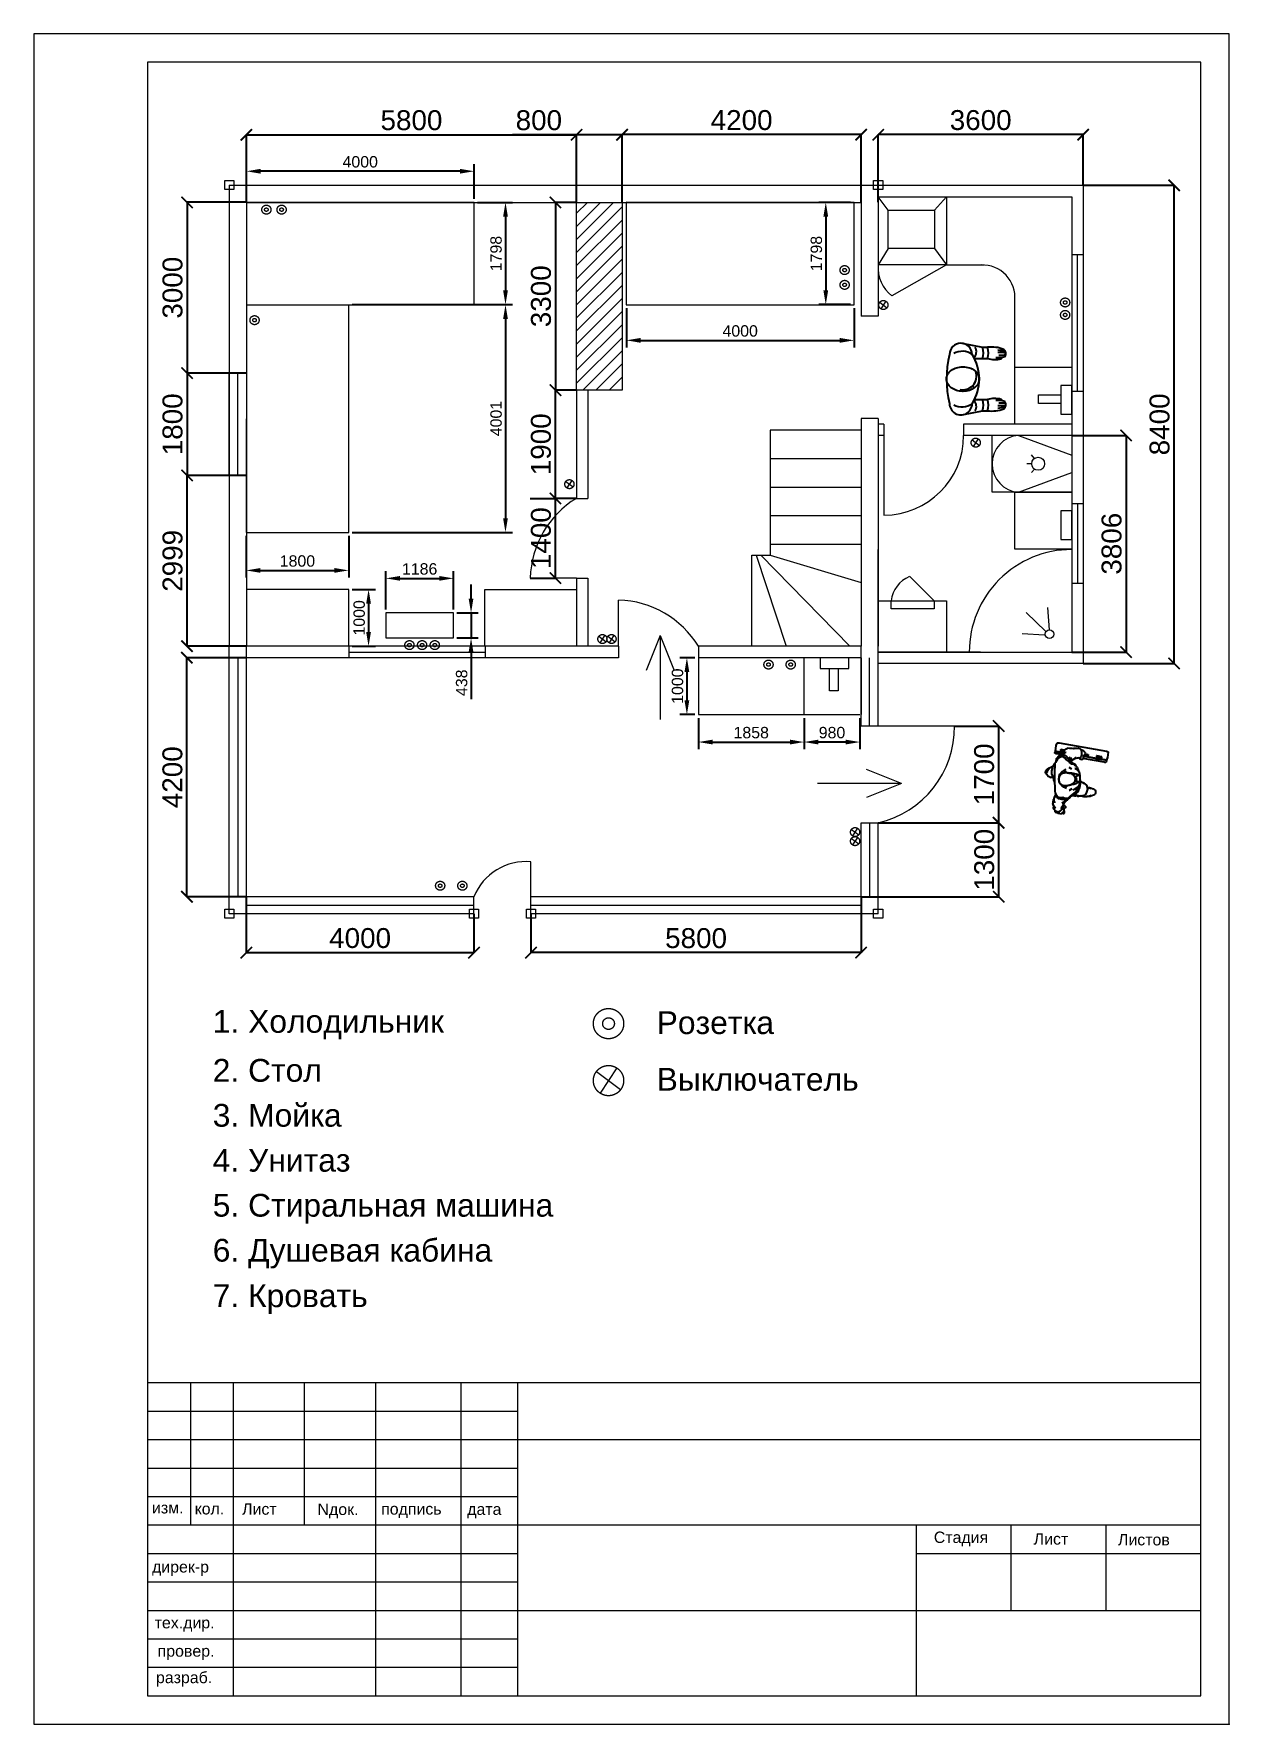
# Model space of a CAD drawing. Header units: inches. Extents: x 494679 to 515679, y 36965 to 66665.
import ezdxf

# ---------------------------------------------------------------- set-up
doc = ezdxf.new("R2010")
doc.units = ezdxf.units.IN
doc.header["$MEASUREMENT"] = 0
doc.linetypes.add('ACAD_ISO02W100', pattern=[15, 12, -3])
doc.layers.get('0').update_dxf_attribs({"lineweight": 20})
doc.layers.add('OBJEKT', color=92, linetype='Continuous')
for name, color, linetype, lineweight in [('Мебель', 32, 'Continuous', 20), ('Размер', 1, 'Continuous', 5), ('Текстовка', 5, 'Continuous', 20)]:
    doc.layers.add(name, color=color, linetype=linetype, lineweight=lineweight)
doc.styles.get("Standard").update_dxf_attribs({"font": 'arial.ttf'})
doc.dimstyles.new('ISO-25', dxfattribs={"dimtxt": 2.5, "dimasz": 2.5, "dimexe": 1.25, "dimexo": 0.625, "dimtad": 1, "dimdec": 0, "dimtxsty": 'Standard', "dimcen": 2.5, "dimadec": 0, "dimazin": 0, "dimtfac": 1, "dimtdec": 0, "dimtmove": 0, "dimatfit": 3, "dimfxl": 1, "dimarcsym": 0})

msp = doc.modelspace()

# ---------------------------------------------------------------- texts
for s, p in [('изм.', (496755.5, 40667.7)), ('кол.', (497505.8, 40650.8)), ('Лист', (498338.1, 40645.5)), ('Nдок.', (499662.8, 40640.3)), ('подпись', (500780.1, 40647.6)), ('дата', (502292.8, 40642.4)), ('Стадия', (510489.5, 40149.2)), ('Лист', (512244.2, 40120.3)), ('Листов', (513724.7, 40106.7)), ('дирек-р', (496755.5, 39630.1)), ('тех.дир.', (496801.5, 38648.8)), ('провер.', (496854.1, 38151.4)), ('разраб.', (496825.1, 37685.8))]:
    msp.add_text(s, height=200).set_placement(p)
at = {"layer": 'Текстовка', "char_height": 400, "width": 8617.916, "attachment_point": 1}
for s, insert in [('{\\C5;1. \\fArial|b0|i0|c204|p34;Холодильник }', (497822, 49513.4)), ('{\\fArial|b0|i0|c204|p34;\\C5;Розетка}', (505620.4, 49490.9)), ('{\\fArial|b0|i0|c204|p34;\\C5;2\\fArial|b0|i0|c0|p34;. \\fArial|b0|i0|c204|p34;Стол }', (497822, 48653.1)), ('{\\fArial|b0|i0|c204|p34;\\C5;Выключатель}', (505620.5, 48496.2)), ('{\\fArial|b0|i0|c204|p34;\\C5;3\\fArial|b0|i0|c0|p34;. \\fArial|b0|i0|c204|p34;Мойка }', (497822, 47862.9)), ('{\\fArial|b0|i0|c204|p34;\\C5;4\\fArial|b0|i0|c0|p34;. \\fArial|b0|i0|c204|p34;Унитаз }', (497822, 47072.7)), ('{\\fArial|b0|i0|c204|p34;\\C5;5\\fArial|b0|i0|c0|p34;. \\fArial|b0|i0|c204|p34;Стиральная машина }', (497822, 46282.5)), ('{\\C5;6. \\fArial|b0|i0|c204|p34;Душевая кабина }', (497822, 45492.3)), ('{\\C5;7. \\fArial|b0|i0|c204|p34;Кровать}', (497822, 44692.9))]:
    msp.add_mtext(s, dxfattribs=dict(at, insert=insert))

# ---------------------------------------------------------------- blocks, each defined once
blk = doc.blocks.new('_ArchTick')
at = {"color": 0, "linetype": 'ByBlock', "const_width": 0.15}
blk.add_lwpolyline([(-0.5, -0.5), (0.5, 0.5)], dxfattribs=at)
blk = doc.blocks.new('*D2')
at = {"layer": 'Defpoints', "color": 0, "lineweight": 53, "transparency": 16777216}
for p in [(504213, 64891), (498413, 63703), (504213, 63703)]:
    blk.add_point(p, dxfattribs=at)
at = {"layer": 'Размер', "color": 0, "lineweight": -2, "transparency": 16777216}
for p, q in [((498413, 63704), (498413, 64892)), ((498413, 64891), (504213, 64891)), ((504213, 63704), (504213, 64892))]:
    blk.add_line(p, q, dxfattribs=at)
at = {"layer": 'Размер', "color": 0, "lineweight": -2, "transparency": 16777216, "xscale": 200, "yscale": 200, "zscale": 200, "rotation": 180}
blk.add_blockref('_ArchTick', (498413, 64891), dxfattribs=at)
at = {"layer": 'Размер', "color": 0, "lineweight": -2, "transparency": 16777216, "xscale": 200, "yscale": 200, "zscale": 200}
blk.add_blockref('_ArchTick', (504213, 64891), dxfattribs=at)
at = {"layer": 'Размер', "color": 0, "transparency": 16777216, "insert": (501313, 65145), "char_height": 350, "attachment_point": 5}
blk.add_mtext('5800', dxfattribs=at)
blk = doc.blocks.new('*D3')
at = {"layer": 'Defpoints', "color": 0, "lineweight": 53, "transparency": 16777216}
for p in [(505013, 64891), (504213, 63703), (505013, 63703)]:
    blk.add_point(p, dxfattribs=at)
at = {"layer": 'Размер', "color": 0, "lineweight": -2, "transparency": 16777216}
for p, q in [((504213, 64891), (503090, 64891)), ((504213, 63704), (504213, 64892)), ((505013, 64891), (504213, 64891)), ((505013, 63704), (505013, 64892))]:
    blk.add_line(p, q, dxfattribs=at)
at = {"layer": 'Размер', "color": 0, "lineweight": -2, "transparency": 16777216, "xscale": 200, "yscale": 200, "zscale": 200, "rotation": 180}
blk.add_blockref('_ArchTick', (504213, 64891), dxfattribs=at)
at = {"layer": 'Размер', "color": 0, "lineweight": -2, "transparency": 16777216, "xscale": 200, "yscale": 200, "zscale": 200}
blk.add_blockref('_ArchTick', (505013, 64891), dxfattribs=at)
at = {"layer": 'Размер', "color": 0, "transparency": 16777216, "insert": (503551, 65145), "char_height": 350, "attachment_point": 5}
blk.add_mtext('800', dxfattribs=at)
blk = doc.blocks.new('*D4')
at = {"layer": 'Defpoints', "color": 0, "lineweight": 53, "transparency": 16777216}
for p in [(505013, 64893), (505013, 63704), (509213, 63703)]:
    blk.add_point(p, dxfattribs=at)
at = {"layer": 'Размер', "color": 0, "lineweight": -2, "transparency": 16777216}
for p, q in [((505013, 63705), (505013, 64895)), ((509213, 64893), (505013, 64893)), ((509213, 63704), (509213, 64895))]:
    blk.add_line(p, q, dxfattribs=at)
at = {"layer": 'Размер', "color": 0, "lineweight": -2, "transparency": 16777216, "xscale": 200, "yscale": 200, "zscale": 200, "rotation": 180}
blk.add_blockref('_ArchTick', (505013, 64893), dxfattribs=at)
at = {"layer": 'Размер', "color": 0, "lineweight": -2, "transparency": 16777216, "xscale": 200, "yscale": 200, "zscale": 200}
blk.add_blockref('_ArchTick', (509213, 64893), dxfattribs=at)
at = {"layer": 'Размер', "color": 0, "transparency": 16777216, "insert": (507113, 65147), "char_height": 350, "attachment_point": 5}
blk.add_mtext('4200', dxfattribs=at)
blk = doc.blocks.new('*D5')
at = {"layer": 'Defpoints', "color": 0, "lineweight": 53, "transparency": 16777216}
for p in [(498413, 63704), (497371, 60704), (498413, 60704)]:
    blk.add_point(p, dxfattribs=at)
at = {"layer": 'Размер', "color": 0, "lineweight": -2, "transparency": 16777216}
for p, q in [((498412, 63704), (497370, 63704)), ((497371, 63704), (497371, 60704)), ((498412, 60704), (497370, 60704))]:
    blk.add_line(p, q, dxfattribs=at)
at = {"layer": 'Размер', "color": 0, "lineweight": -2, "transparency": 16777216, "xscale": 200, "yscale": 200, "zscale": 200}
for p, rotation in [((497371, 63704), 90), ((497371, 60704), 270)]:
    blk.add_blockref('_ArchTick', p, dxfattribs=dict(at, rotation=rotation))
at = {"layer": 'Размер', "color": 0, "transparency": 16777216, "insert": (497117, 62204), "char_height": 350, "attachment_point": 5, "rotation": 90}
blk.add_mtext('3000', dxfattribs=at)
blk = doc.blocks.new('*D6')
at = {"layer": 'Defpoints', "color": 0, "lineweight": 53, "transparency": 16777216}
for p in [(498413, 60704), (497371, 58904), (498413, 58904)]:
    blk.add_point(p, dxfattribs=at)
at = {"layer": 'Размер', "color": 0, "lineweight": -2, "transparency": 16777216}
for p, q in [((498412, 60704), (497370, 60704)), ((497371, 60704), (497371, 58904)), ((498412, 58904), (497370, 58904))]:
    blk.add_line(p, q, dxfattribs=at)
at = {"layer": 'Размер', "color": 0, "lineweight": -2, "transparency": 16777216, "xscale": 200, "yscale": 200, "zscale": 200}
for p, rotation in [((497371, 60704), 90), ((497371, 58904), 270)]:
    blk.add_blockref('_ArchTick', p, dxfattribs=dict(at, rotation=rotation))
at = {"layer": 'Размер', "color": 0, "transparency": 16777216, "insert": (497117, 59804), "char_height": 350, "attachment_point": 5, "rotation": 90}
blk.add_mtext('1800', dxfattribs=at)
blk = doc.blocks.new('*D7')
at = {"layer": 'Defpoints', "color": 0, "lineweight": 53, "transparency": 16777216}
for p in [(497371, 58904), (498411, 58904), (498413, 55905)]:
    blk.add_point(p, dxfattribs=at)
at = {"layer": 'Размер', "color": 0, "lineweight": -2, "transparency": 16777216}
for p, q in [((498411, 58904), (497370, 58904)), ((497371, 55905), (497371, 58904)), ((498412, 55905), (497370, 55905))]:
    blk.add_line(p, q, dxfattribs=at)
at = {"layer": 'Размер', "color": 0, "lineweight": -2, "transparency": 16777216, "xscale": 200, "yscale": 200, "zscale": 200}
for p, rotation in [((497371, 58904), 90), ((497371, 55905), 270)]:
    blk.add_blockref('_ArchTick', p, dxfattribs=dict(at, rotation=rotation))
at = {"layer": 'Размер', "color": 0, "transparency": 16777216, "insert": (497117, 57405), "char_height": 350, "attachment_point": 5, "rotation": 90}
blk.add_mtext('2999', dxfattribs=at)
blk = doc.blocks.new('*D8')
at = {"layer": 'Defpoints', "color": 0, "lineweight": 53, "transparency": 16777216}
for p in [(498411, 51505), (502411, 51203), (502411, 50521)]:
    blk.add_point(p, dxfattribs=at)
at = {"layer": 'Размер', "color": 0, "lineweight": -2, "transparency": 16777216}
for p, q in [((498411, 51505), (498411, 50520)), ((502411, 51203), (502411, 50520)), ((498411, 50521), (502411, 50521))]:
    blk.add_line(p, q, dxfattribs=at)
at = {"layer": 'Размер', "color": 0, "lineweight": -2, "transparency": 16777216, "xscale": 200, "yscale": 200, "zscale": 200, "rotation": 180}
blk.add_blockref('_ArchTick', (498411, 50521), dxfattribs=at)
at = {"layer": 'Размер', "color": 0, "lineweight": -2, "transparency": 16777216, "xscale": 200, "yscale": 200, "zscale": 200}
blk.add_blockref('_ArchTick', (502411, 50521), dxfattribs=at)
at = {"layer": 'Размер', "color": 0, "transparency": 16777216, "insert": (500411, 50775), "char_height": 350, "attachment_point": 5}
blk.add_mtext('4000', dxfattribs=at)
blk = doc.blocks.new('*D9')
at = {"layer": 'Defpoints', "color": 0, "lineweight": 53, "transparency": 16777216}
for p in [(509213, 51503), (503413, 51203), (503413, 50521)]:
    blk.add_point(p, dxfattribs=at)
at = {"layer": 'Размер', "color": 0, "lineweight": -2, "transparency": 16777216}
for p, q in [((509213, 51503), (509213, 50519)), ((503413, 51203), (503413, 50519)), ((509213, 50521), (503413, 50521))]:
    blk.add_line(p, q, dxfattribs=at)
at = {"layer": 'Размер', "color": 0, "lineweight": -2, "transparency": 16777216, "xscale": 200, "yscale": 200, "zscale": 200, "rotation": 180}
blk.add_blockref('_ArchTick', (503413, 50521), dxfattribs=at)
at = {"layer": 'Размер', "color": 0, "lineweight": -2, "transparency": 16777216, "xscale": 200, "yscale": 200, "zscale": 200}
blk.add_blockref('_ArchTick', (509213, 50521), dxfattribs=at)
at = {"layer": 'Размер', "color": 0, "transparency": 16777216, "insert": (506313, 50774), "char_height": 350, "attachment_point": 5}
blk.add_mtext('5800', dxfattribs=at)
blk = doc.blocks.new('*D10')
at = {"layer": 'Defpoints', "color": 0, "transparency": 16777216}
for p in [(503842, 60404), (504213, 60404), (503400, 58503)]:
    blk.add_point(p, dxfattribs=at)
at = {"layer": 'Размер', "color": 0, "lineweight": -2, "transparency": 16777216}
for p, q in [((504212, 60404), (503841, 60404)), ((503842, 58503), (503842, 60404)), ((503401, 58503), (503843, 58503))]:
    blk.add_line(p, q, dxfattribs=at)
at = {"layer": 'Размер', "color": 0, "lineweight": -2, "transparency": 16777216, "xscale": 200, "yscale": 200, "zscale": 200}
for p, rotation in [((503842, 60404), 90), ((503842, 58503), 270)]:
    blk.add_blockref('_ArchTick', p, dxfattribs=dict(at, rotation=rotation))
at = {"layer": 'Размер', "color": 0, "transparency": 16777216, "insert": (503589, 59453), "char_height": 350, "attachment_point": 5, "rotation": 90}
blk.add_mtext('1900', dxfattribs=at)
blk = doc.blocks.new('*D11')
at = {"layer": 'Defpoints', "color": 0, "transparency": 16777216}
for p in [(503842, 58503), (504211, 58503), (503400, 57103)]:
    blk.add_point(p, dxfattribs=at)
at = {"layer": 'Размер', "color": 0, "lineweight": -2, "transparency": 16777216}
for p, q in [((504211, 58503), (503841, 58503)), ((503842, 57103), (503842, 58503)), ((503401, 57103), (503843, 57103))]:
    blk.add_line(p, q, dxfattribs=at)
at = {"layer": 'Размер', "color": 0, "lineweight": -2, "transparency": 16777216, "xscale": 200, "yscale": 200, "zscale": 200}
for p, rotation in [((503842, 58503), 90), ((503842, 57103), 270)]:
    blk.add_blockref('_ArchTick', p, dxfattribs=dict(at, rotation=rotation))
at = {"layer": 'Размер', "color": 0, "transparency": 16777216, "insert": (503589, 57803), "char_height": 350, "attachment_point": 5, "rotation": 90}
blk.add_mtext('1400', dxfattribs=at)
blk = doc.blocks.new('*D12')
at = {"layer": 'Defpoints', "color": 0, "lineweight": 53, "transparency": 16777216}
for p in [(497368, 55703), (498413, 55703), (498413, 51503)]:
    blk.add_point(p, dxfattribs=at)
at = {"layer": 'Размер', "color": 0, "lineweight": -2, "transparency": 16777216}
for p, q in [((498412, 55703), (497367, 55703)), ((497368, 51503), (497368, 55703)), ((498412, 51503), (497367, 51503))]:
    blk.add_line(p, q, dxfattribs=at)
at = {"layer": 'Размер', "color": 0, "lineweight": -2, "transparency": 16777216, "xscale": 200, "yscale": 200, "zscale": 200}
for p, rotation in [((497368, 55703), 90), ((497368, 51503), 270)]:
    blk.add_blockref('_ArchTick', p, dxfattribs=dict(at, rotation=rotation))
at = {"layer": 'Размер', "color": 0, "transparency": 16777216, "insert": (497115, 53603), "char_height": 350, "attachment_point": 5, "rotation": 90}
blk.add_mtext('4200', dxfattribs=at)
blk = doc.blocks.new('*D13')
at = {"layer": 'Defpoints', "color": 0, "transparency": 16777216}
for p in [(504213, 63703), (503843, 60404), (504211, 60404)]:
    blk.add_point(p, dxfattribs=at)
at = {"layer": 'Размер', "color": 0, "lineweight": -2, "transparency": 16777216}
for p, q in [((504212, 63703), (503842, 63703)), ((503843, 63703), (503843, 60404)), ((504211, 60404), (503842, 60404))]:
    blk.add_line(p, q, dxfattribs=at)
at = {"layer": 'Размер', "color": 0, "lineweight": -2, "transparency": 16777216, "xscale": 200, "yscale": 200, "zscale": 200}
for p, rotation in [((503843, 63703), 90), ((503843, 60404), 270)]:
    blk.add_blockref('_ArchTick', p, dxfattribs=dict(at, rotation=rotation))
at = {"layer": 'Размер', "color": 0, "transparency": 16777216, "insert": (503590, 62054), "char_height": 350, "attachment_point": 5, "rotation": 90}
blk.add_mtext('3300', dxfattribs=at)
blk = doc.blocks.new('*D14')
at = {"layer": 'Defpoints', "color": 0, "lineweight": 53, "transparency": 16777216}
for p in [(509513, 52803), (511631, 52803), (509213, 51503)]:
    blk.add_point(p, dxfattribs=at)
at = {"layer": 'Размер', "color": 0, "lineweight": -2, "transparency": 16777216}
for p, q in [((509513, 52803), (511632, 52803)), ((511631, 51503), (511631, 52803)), ((509213, 51503), (511632, 51503))]:
    blk.add_line(p, q, dxfattribs=at)
at = {"layer": 'Размер', "color": 0, "lineweight": -2, "transparency": 16777216, "xscale": 200, "yscale": 200, "zscale": 200}
for p, rotation in [((511631, 52803), 90), ((511631, 51503), 270)]:
    blk.add_blockref('_ArchTick', p, dxfattribs=dict(at, rotation=rotation))
at = {"layer": 'Размер', "color": 0, "transparency": 16777216, "insert": (511377, 52153), "char_height": 350, "attachment_point": 5, "rotation": 90}
blk.add_mtext('1300', dxfattribs=at)
blk = doc.blocks.new('*D15')
at = {"layer": 'Defpoints', "color": 0, "lineweight": 53, "transparency": 16777216}
for p in [(510850, 54503), (509513, 52803), (511628, 52803)]:
    blk.add_point(p, dxfattribs=at)
at = {"layer": 'Размер', "color": 0, "lineweight": -2, "transparency": 16777216}
for p, q in [((510851, 54503), (511629, 54503)), ((511628, 54503), (511628, 52803)), ((509513, 52803), (511629, 52803))]:
    blk.add_line(p, q, dxfattribs=at)
at = {"layer": 'Размер', "color": 0, "lineweight": -2, "transparency": 16777216, "xscale": 200, "yscale": 200, "zscale": 200}
for p, rotation in [((511628, 54503), 90), ((511628, 52803), 270)]:
    blk.add_blockref('_ArchTick', p, dxfattribs=dict(at, rotation=rotation))
at = {"layer": 'Размер', "color": 0, "transparency": 16777216, "insert": (511375, 53653), "char_height": 350, "attachment_point": 5, "rotation": 90}
blk.add_mtext('1700', dxfattribs=at)
blk = doc.blocks.new('*D16')
at = {"layer": 'Defpoints', "color": 0, "lineweight": 53, "transparency": 16777216}
for p in [(509513, 64893), (513113, 64003), (509513, 63703)]:
    blk.add_point(p, dxfattribs=at)
at = {"layer": 'Размер', "color": 0, "lineweight": -2, "transparency": 16777216}
for p, q in [((509513, 63704), (509513, 64895)), ((513113, 64893), (509513, 64893)), ((513113, 64004), (513113, 64895))]:
    blk.add_line(p, q, dxfattribs=at)
at = {"layer": 'Размер', "color": 0, "lineweight": -2, "transparency": 16777216, "xscale": 200, "yscale": 200, "zscale": 200, "rotation": 180}
blk.add_blockref('_ArchTick', (509513, 64893), dxfattribs=at)
at = {"layer": 'Размер', "color": 0, "lineweight": -2, "transparency": 16777216, "xscale": 200, "yscale": 200, "zscale": 200}
blk.add_blockref('_ArchTick', (513113, 64893), dxfattribs=at)
at = {"layer": 'Размер', "color": 0, "transparency": 16777216, "insert": (511313, 65147), "char_height": 350, "attachment_point": 5}
blk.add_mtext('3600', dxfattribs=at)
blk = doc.blocks.new('*D17')
at = {"layer": 'Defpoints', "color": 0, "lineweight": 53, "transparency": 16777216}
for p in [(513113, 64003), (514711, 64003), (513113, 55603)]:
    blk.add_point(p, dxfattribs=at)
at = {"layer": 'Размер', "color": 0, "lineweight": -2, "transparency": 16777216}
for p, q in [((513113, 64003), (514712, 64003)), ((514711, 55603), (514711, 64003)), ((513113, 55603), (514712, 55603))]:
    blk.add_line(p, q, dxfattribs=at)
at = {"layer": 'Размер', "color": 0, "lineweight": -2, "transparency": 16777216, "xscale": 200, "yscale": 200, "zscale": 200}
for p, rotation in [((514711, 64003), 90), ((514711, 55603), 270)]:
    blk.add_blockref('_ArchTick', p, dxfattribs=dict(at, rotation=rotation))
at = {"layer": 'Размер', "color": 0, "transparency": 16777216, "insert": (514457, 59803), "char_height": 350, "attachment_point": 5, "rotation": 90}
blk.add_mtext('8400', dxfattribs=at)
blk = doc.blocks.new('*D18')
at = {"layer": 'Defpoints', "color": 0, "lineweight": 53, "transparency": 16777216}
for p in [(512913, 59609), (512913, 55803), (513868, 55803)]:
    blk.add_point(p, dxfattribs=at)
at = {"layer": 'Размер', "color": 0, "lineweight": -2, "transparency": 16777216}
for p, q in [((512913, 59609), (513870, 59609)), ((513868, 59609), (513868, 55803)), ((512913, 55803), (513870, 55803))]:
    blk.add_line(p, q, dxfattribs=at)
at = {"layer": 'Размер', "color": 0, "lineweight": -2, "transparency": 16777216, "xscale": 200, "yscale": 200, "zscale": 200}
for p, rotation in [((513868, 59609), 90), ((513868, 55803), 270)]:
    blk.add_blockref('_ArchTick', p, dxfattribs=dict(at, rotation=rotation))
at = {"layer": 'Размер', "color": 0, "transparency": 16777216, "insert": (513614, 57706), "char_height": 350, "attachment_point": 5, "rotation": 90}
blk.add_mtext('3806', dxfattribs=at)
blk = doc.blocks.new('lu_28')
for p, q in [((-10, -2), (0, 0)), ((0, 0), (11, -2)), ((-369, -129), (-366, -125)), ((-369, -129), (-369, -129)), ((-367, -140), (-369, -129)), ((-368, -129), (-365, -124)), ((-362, -144), (-367, -140)), ((-365, -124), (-364, -124)), ((-365, -124), (-361, -124)), ((-364, -106), (-359, -102)), ((-364, -117), (-364, -106)), ((-364, -106), (-364, -106)), ((-364, -118), (-364, -117)), ((-362, -119), (-364, -118)), ((-364, -118), (-364, -118)), ((-364, -124), (-361, -124)), ((-364, -124), (-361, -124)), ((-358, -147), (-364, -151)), ((-363, -124), (-360, -124)), ((-360, -124), (-362, -119)), ((-358, -145), (-362, -144)), ((-361, -124), (-360, -124)), ((-360, -108), (-351, -101)), ((-359, -102), (-359, -102)), ((-359, -102), (-356, -103)), ((-359, -151), (-355, -146)), ((-355, -146), (-358, -145)), ((-356, -146), (-358, -147)), ((-358, -147), (-358, -147)), ((-357, -103), (-351, -102)), ((-356, -97), (-354, -86)), ((-352, -101), (-356, -97)), ((-353, -88), (-355, -97)), ((-355, -97), (-355, -97)), ((-355, -146), (-355, -152)), ((-354, -86), (-351, -85)), ((-354, -86), (-353, -87)), ((-353, -87), (-349, -85)), ((-352, -109), (-347, -96)), ((-351, -101), (-352, -97)), ((-351, -101), (-352, -101)), ((-343, -127), (-352, -109)), ((-350, -86), (-345, -84)), ((-349, -85), (-347, -85)), ((-347, -96), (-336, -80)), ((-345, -84), (-340, -84)), ((-335, -137), (-343, -127)), ((-340, -84), (-339, -84)), ((-336, -80), (-328, -75)), ((-319, -149), (-335, -137)), ((-328, -75), (-330, -77)), ((-330, -77), (-328, -76)), ((-330, -77), (-330, -77)), ((-330, -77), (-329, -78)), ((-329, -78), (-330, -78)), ((-330, -78), (-329, -78)), ((-329, -78), (-328, -77)), ((-328, -75), (-326, -74)), ((-328, -76), (-325, -75)), ((-328, -75), (-328, -75)), ((-328, -77), (-327, -77)), ((-325, -75), (-327, -77)), ((-327, -77), (-326, -76)), ((-327, -77), (-327, -77)), ((-327, -77), (-327, -78)), ((-327, -78), (-325, -77)), ((-327, -78), (-327, -78)), ((-327, -78), (-327, -78)), ((-326, -74), (-325, -73)), ((-326, -76), (-322, -74)), ((-325, -73), (-323, -72)), ((-324, -73), (-325, -74)), ((-325, -75), (-325, -74)), ((-325, -74), (-325, -75)), ((-325, -77), (-324, -77)), ((-322, -73), (-324, -73)), ((-324, -77), (-322, -75)), ((-323, -76), (-324, -77)), ((-324, -77), (-324, -78)), ((-324, -78), (-324, -77)), ((-324, -77), (-324, -78)), ((-324, -78), (-323, -77)), ((-324, -77), (-324, -77)), ((-324, -78), (-324, -77)), ((-324, -77), (-324, -77)), ((-324, -78), (-324, -78)), ((-324, -78), (-324, -78)), ((-324, -78), (-324, -78)), ((-324, -139), (-304, -149)), ((-323, -72), (-319, -69)), ((-323, -72), (-323, -71)), ((-323, -71), (-320, -71)), ((-319, -75), (-323, -76)), ((-323, -77), (-319, -76)), ((-320, -72), (-322, -73)), ((-322, -74), (-320, -73)), ((-322, -75), (-321, -74)), ((-322, -75), (-322, -75)), ((-322, -138), (-302, -150)), ((-320, -71), (-321, -72)), ((-321, -74), (-319, -73)), ((-320, -71), (-320, -71)), ((-320, -71), (-320, -71)), ((-320, -73), (-317, -71)), ((-317, -71), (-320, -71)), ((-320, -71), (-320, -72)), ((-320, -71), (-319, -71)), ((-319, -69), (-317, -69)), ((-319, -73), (-318, -72)), ((-317, -73), (-319, -75)), ((-319, -76), (-316, -74)), ((-318, -72), (-315, -71)), ((-317, -69), (-314, -69)), ((-317, -71), (-317, -71)), ((-317, -71), (-317, -71)), ((-317, -71), (-316, -72)), ((-314, -72), (-317, -73)), ((-317, -89), (-308, -78)), ((-316, -74), (-313, -73)), ((-315, -71), (-314, -71)), ((-315, -86), (-311, -82)), ((-314, -69), (-311, -70)), ((-314, -71), (-314, -71)), ((-314, -71), (-314, -72)), ((-314, -71), (-313, -72)), ((-314, -72), (-314, -73)), ((-314, -73), (-313, -72)), ((-313, -72), (-314, -72)), ((-314, -72), (-314, -72)), ((-313, -73), (-313, -72)), ((-313, -72), (-313, -72)), ((-311, -70), (-311, -70)), ((-311, -70), (-307, -71)), ((-311, -137), (-298, -150)), ((-308, -78), (-295, -71)), ((-307, -71), (-295, -69)), ((-295, -69), (-284, -65)), ((-295, -71), (-281, -65)), ((-286, -67), (-280, -64)), ((-284, -65), (-282, -65)), ((-281, -65), (-268, -67)), ((-280, -64), (-271, -66)), ((-274, -65), (-271, -66)), ((-271, -66), (-260, -67)), ((-271, -143), (-271, -144)), ((-271, -144), (-263, -161)), ((-270, -81), (-267, -80)), ((-268, -67), (-242, -70)), ((-267, -80), (-252, -76)), ((-260, -67), (-259, -68)), ((-252, -76), (-234, -74)), ((-243, -163), (-239, -144)), ((-242, -70), (-233, -74)), ((-242, -161), (-240, -144)), ((-240, -144), (-236, -117)), ((-238, -74), (-237, -74)), ((-236, -117), (-235, -116)), ((-235, -116), (-222, -100)), ((-234, -74), (-232, -74)), ((-232, -74), (-215, -80)), ((-230, -117), (-225, -121)), ((-226, -124), (-221, -108)), ((-224, -151), (-226, -124)), ((-224, -88), (-220, -87)), ((-224, -146), (-224, -151)), ((-222, -100), (-206, -97)), ((-221, -108), (-206, -96)), ((-220, -87), (-217, -85)), ((-217, -85), (-201, -90)), ((-215, -80), (-195, -92)), ((-206, -96), (-201, -96)), ((-205, -98), (-187, -87)), ((-201, -90), (-199, -91)), ((-201, -90), (-196, -93)), ((-199, -91), (-196, -92)), ((-196, -92), (-196, -92)), ((-196, -92), (-196, -93)), ((-196, -93), (-196, -92)), ((-187, -87), (-165, -85)), ((-165, -85), (-138, -83)), ((-138, -83), (-83, -81)), ((-137, -166), (-128, -147)), ((-128, -147), (-105, -127)), ((-118, -151), (-112, -138)), ((-114, -141), (-117, -149)), ((-112, -138), (-104, -130)), ((-112, -137), (-110, -136)), ((-112, -138), (-112, -137)), ((-105, -127), (-82, -119)), ((-104, -130), (-102, -128)), ((-102, -128), (-90, -122)), ((-97, -82), (-92, -81)), ((-92, -81), (-68, -71)), ((-90, -122), (-75, -118)), ((-83, -81), (-60, -81)), ((-82, -119), (-62, -115)), ((-75, -118), (-64, -118)), ((-68, -71), (-67, -71)), ((-67, -71), (-41, -65)), ((-67, -71), (-67, -71)), ((-64, -118), (-60, -118)), ((-64, -118), (-53, -118)), ((-62, -115), (-41, -118)), ((-60, -81), (-59, -81)), ((-59, -81), (-59, -81)), ((-59, -81), (-35, -81)), ((-53, -118), (-38, -122)), ((-48, -66), (-44, -49)), ((-48, -67), (-48, -66)), ((-37, -27), (-47, -41)), ((-47, -41), (-46, -57)), ((-46, -40), (-38, -23)), ((-41, -65), (-15, -55)), ((-41, -118), (-40, -119)), ((-40, -119), (-19, -126)), ((-38, -23), (-21, -11)), ((-38, -122), (-24, -129)), ((-37, -81), (18, -82)), ((-35, -81), (0, -81)), ((-25, -127), (-34, -124)), ((-24, -129), (-25, -127)), ((-25, -127), (-15, -136)), ((-21, -11), (-4, -4)), ((-20, -11), (-18, -7)), ((-19, -126), (6, -145)), ((-18, -7), (-10, -2)), ((-15, -8), (-8, -4)), ((-15, -55), (12, -56)), ((-15, -136), (-10, -147)), ((-10, -147), (-8, -159)), ((-8, -4), (-4, -4)), ((-4, -4), (1, -3)), ((-4, -4), (12, -6)), ((-3, -14), (16, -20)), ((1, -3), (12, -5)), ((6, -145), (16, -165)), ((11, -2), (20, -7)), ((12, -5), (20, -10)), ((12, -6), (13, -6)), ((12, -56), (32, -60)), ((13, -6), (27, -19)), ((16, -20), (18, -21)), ((16, -20), (38, -34)), ((18, -82), (46, -84)), ((20, -7), (26, -13)), ((20, -10), (27, -17)), ((26, -13), (32, -25)), ((27, -17), (30, -22)), ((27, -19), (38, -33)), ((32, -25), (33, -26)), ((32, -60), (51, -65)), ((38, -33), (38, -34)), ((38, -34), (46, -51)), ((41, -45), (46, -51)), ((46, -51), (53, -64)), ((46, -84), (80, -85)), ((51, -65), (76, -80)), ((53, -64), (57, -68)), ((76, -80), (80, -86)), ((80, -85), (88, -90)), ((88, -90), (111, -105)), ((95, -94), (110, -95)), ((120, -108), (99, -97)), ((109, -95), (111, -95)), ((110, -95), (129, -115)), ((111, -95), (115, -96)), ((114, -96), (120, -96)), ((120, -96), (142, -115)), ((133, -132), (120, -108)), ((129, -115), (136, -138)), ((131, -158), (133, -132)), ((132, -162), (136, -138)), ((142, -115), (151, -144)), ((145, -123), (155, -133)), ((151, -144), (150, -149)), ((152, -131), (159, -132)), ((153, -131), (159, -99)), ((155, -133), (159, -141)), ((159, -99), (160, -92)), ((159, -132), (171, -143)), ((159, -141), (159, -144)), ((159, -144), (166, -173)), ((160, -92), (162, -88)), ((162, -88), (164, -84)), ((164, -84), (166, -82)), ((166, -82), (181, -85)), ((178, -96), (170, -143)), ((171, -144), (179, -98)), ((171, -143), (172, -144)), ((172, -144), (180, -97)), ((172, -144), (174, -132)), ((172, -144), (174, -132)), ((172, -145), (175, -133)), ((172, -144), (181, -157)), ((173, -145), (175, -133)), ((173, -145), (174, -146)), ((174, -132), (175, -131)), ((174, -146), (177, -147)), ((181, -97), (175, -131)), ((175, -131), (175, -131)), ((175, -131), (197, -135)), ((175, -146), (177, -138)), ((177, -139), (175, -146)), ((177, -138), (177, -139)), ((177, -139), (177, -138)), ((177, -138), (177, -138)), ((177, -138), (192, -141)), ((192, -141), (177, -138)), ((177, -139), (177, -138)), ((177, -138), (177, -138)), ((177, -147), (192, -165)), ((180, -89), (178, -96)), ((179, -98), (181, -93)), ((181, -85), (180, -89)), ((180, -97), (181, -91)), ((181, -85), (184, -86)), ((181, -91), (183, -87)), ((181, -93), (181, -90)), ((181, -90), (182, -90)), ((182, -90), (181, -97)), ((184, -86), (182, -90)), ((183, -87), (184, -86)), ((256, -119), (183, -535)), ((184, -86), (233, -94)), ((189, -158), (192, -141)), ((190, -158), (193, -141)), ((192, -164), (197, -136)), ((192, -164), (197, -137)), ((192, -141), (192, -141)), ((193, -141), (192, -141)), ((192, -141), (192, -141)), ((192, -141), (192, -141)), ((192, -141), (192, -141)), ((192, -141), (192, -141)), ((192, -141), (192, -141)), ((192, -141), (192, -141)), ((192, -141), (192, -141)), ((192, -141), (192, -141)), ((198, -136), (193, -165)), ((196, -136), (196, -135)), ((196, -135), (197, -136)), ((197, -137), (196, -136)), ((196, -136), (197, -136)), ((197, -135), (197, -135)), ((197, -135), (197, -135)), ((197, -135), (198, -136)), ((197, -136), (197, -137)), ((197, -136), (197, -136)), ((197, -136), (197, -136)), ((197, -136), (197, -136)), ((233, -94), (255, -101)), ((255, -101), (256, -103)), ((256, -103), (257, -108)), ((257, -112), (256, -119)), ((257, -108), (257, -112)), ((-364, -151), (-363, -163)), ((-363, -163), (-357, -166)), ((-357, -166), (-355, -166)), ((-357, -166), (-350, -166)), ((-356, -166), (-354, -166)), ((-355, -152), (-350, -160)), ((-354, -166), (-354, -166)), ((-354, -166), (-353, -166)), ((-350, -166), (-346, -165)), ((-346, -165), (-339, -163)), ((-339, -163), (-329, -161)), ((-332, -159), (-313, -169)), ((-329, -161), (-328, -161)), ((-305, -152), (-319, -149)), ((-317, -170), (-316, -168)), ((-317, -170), (-316, -169)), ((-317, -171), (-317, -170)), ((-316, -172), (-317, -171)), ((-316, -169), (-316, -168)), ((-315, -175), (-316, -172)), ((-314, -174), (-315, -175)), ((-315, -175), (-314, -175)), ((-309, -176), (-314, -174)), ((-314, -175), (-314, -175)), ((-314, -175), (-313, -175)), ((-312, -176), (-314, -175)), ((-313, -175), (-312, -176)), ((-312, -176), (-312, -176)), ((-312, -176), (-307, -177)), ((-306, -176), (-309, -176)), ((-307, -177), (-306, -176)), ((-307, -177), (-306, -177)), ((-302, -175), (-306, -176)), ((-306, -177), (-306, -176)), ((-306, -177), (-304, -176)), ((-300, -151), (-305, -152)), ((-304, -176), (-302, -175)), ((-302, -150), (-298, -152)), ((-302, -150), (-295, -153)), ((-302, -171), (-298, -168)), ((-302, -175), (-299, -172)), ((-301, -151), (-298, -152)), ((-299, -172), (-298, -169)), ((-298, -150), (-275, -164)), ((-298, -152), (-297, -152)), ((-298, -168), (-295, -164)), ((-298, -169), (-297, -169)), ((-297, -169), (-297, -168)), ((-295, -153), (-288, -157)), ((-295, -164), (-294, -153)), ((-283, -154), (-257, -174)), ((-277, -163), (-264, -169)), ((-275, -164), (-271, -165)), ((-263, -161), (-249, -184)), ((-257, -174), (-254, -176)), ((-254, -176), (-253, -178)), ((-250, -167), (-241, -190)), ((-249, -184), (-248, -184)), ((-248, -184), (-243, -191)), ((-243, -165), (-243, -163)), ((-240, -193), (-243, -165)), ((-243, -191), (-237, -199)), ((-241, -190), (-241, -191)), ((-225, -214), (-240, -193)), ((-237, -199), (-233, -204)), ((-233, -170), (-224, -151)), ((-233, -170), (-223, -151)), ((-233, -170), (-233, -170)), ((-233, -170), (-229, -199)), ((-232, -197), (-233, -170)), ((-218, -216), (-232, -197)), ((-229, -199), (-212, -216)), ((-219, -217), (-225, -214)), ((-222, -214), (-219, -216)), ((-219, -216), (-211, -220)), ((-217, -219), (-219, -217)), ((-211, -220), (-219, -217)), ((-211, -220), (-218, -216)), ((-201, -233), (-217, -219)), ((-213, -281), (-207, -257)), ((-212, -282), (-213, -281)), ((-213, -281), (-211, -285)), ((-213, -282), (-212, -282)), ((-211, -307), (-213, -282)), ((-212, -216), (-206, -222)), ((-212, -223), (-198, -257)), ((-212, -282), (-212, -283)), ((-209, -219), (-211, -220)), ((-211, -220), (-211, -220)), ((-211, -290), (-207, -266)), ((-211, -285), (-211, -290)), ((-211, -292), (-210, -286)), ((-211, -290), (-211, -286)), ((-210, -287), (-211, -293)), ((-211, -290), (-211, -292)), ((-211, -292), (-211, -292)), ((-211, -293), (-211, -292)), ((-211, -293), (-210, -313)), ((-209, -262), (-210, -263)), ((-210, -263), (-209, -265)), ((-210, -286), (-207, -270)), ((-207, -277), (-210, -287)), ((-208, -256), (-209, -261)), ((-209, -261), (-209, -262)), ((-209, -262), (-209, -263)), ((-206, -240), (-208, -253)), ((-208, -253), (-207, -257)), ((-208, -254), (-208, -255)), ((-208, -255), (-208, -261)), ((-207, -257), (-205, -253)), ((-207, -266), (-207, -262)), ((-207, -276), (-206, -267)), ((-206, -269), (-207, -277)), ((-206, -222), (-201, -233)), ((-206, -267), (-204, -259)), ((-206, -267), (-204, -260)), ((-204, -261), (-206, -269)), ((-206, -267), (-206, -266)), ((-204, -243), (-205, -249)), ((-204, -244), (-205, -250)), ((-205, -249), (-205, -250)), ((-205, -250), (-204, -261)), ((-201, -233), (-184, -254)), ((-198, -257), (-173, -285)), ((-184, -254), (-166, -271)), ((-173, -285), (-157, -293)), ((-169, -267), (-164, -275)), ((-166, -271), (-156, -276)), ((-166, -271), (-147, -278)), ((-165, -271), (-163, -274)), ((-164, -275), (-154, -281)), ((-163, -274), (-152, -280)), ((-160, -207), (-160, -209)), ((-160, -209), (-145, -232)), ((-157, -238), (-156, -240)), ((-157, -293), (-140, -302)), ((-156, -240), (-148, -260)), ((-156, -272), (-131, -285)), ((-156, -276), (-146, -280)), ((-154, -281), (-153, -281)), ((-153, -281), (-152, -280)), ((-152, -280), (-151, -279)), ((-151, -279), (-151, -279)), ((-151, -279), (-150, -279)), ((-151, -279), (-133, -289)), ((-148, -260), (-128, -290)), ((-147, -278), (-134, -285)), ((-146, -183), (-137, -166)), ((-146, -280), (-143, -281)), ((-137, -166), (-133, -157)), ((-134, -285), (-131, -285)), ((-133, -289), (-126, -291)), ((-128, -290), (-128, -290)), ((-128, -290), (-113, -297)), ((-127, -170), (-126, -169)), ((-127, -170), (-127, -171)), ((-126, -171), (-127, -170)), ((-127, -171), (-126, -172)), ((-126, -169), (-125, -169)), ((-126, -175), (-126, -171)), ((-126, -172), (-126, -175)), ((-126, -175), (-125, -178)), ((-125, -169), (-124, -169)), ((-125, -178), (-124, -181)), ((-125, -178), (-124, -181)), ((-124, -169), (-122, -169)), ((-124, -170), (-124, -173)), ((-124, -181), (-123, -185)), ((-123, -185), (-122, -187)), ((-118, -168), (-122, -169)), ((-122, -169), (-121, -177)), ((-122, -187), (-119, -192)), ((-121, -177), (-120, -185)), ((-119, -192), (-120, -190)), ((-120, -190), (-120, -190)), ((-117, -149), (-119, -161)), ((-119, -161), (-118, -168)), ((-118, -168), (-119, -177)), ((-119, -177), (-118, -184)), ((-119, -192), (-117, -193)), ((-118, -184), (-116, -199)), ((-117, -192), (-117, -194)), ((-116, -199), (-115, -211)), ((-115, -209), (-115, -208)), ((-115, -209), (-115, -209)), ((-115, -211), (-111, -223)), ((-112, -220), (-112, -219)), ((-111, -223), (-112, -220)), ((-111, -223), (-108, -231)), ((-111, -224), (-111, -226)), ((-111, -226), (-110, -227)), ((-110, -227), (-110, -225)), ((-110, -227), (-109, -227)), ((-108, -231), (-110, -227)), ((-110, -228), (-106, -247)), ((-110, -229), (-106, -247)), ((-108, -231), (-106, -234)), ((-107, -233), (-106, -234)), ((-106, -234), (-103, -239)), ((-106, -234), (-105, -237)), ((-106, -235), (-105, -236)), ((-106, -247), (-100, -268)), ((-106, -247), (-99, -268)), ((-105, -235), (-99, -246)), ((-103, -239), (-100, -244)), ((-99, -246), (-93, -251)), ((-99, -268), (-89, -289)), ((-98, -246), (-95, -250)), ((-98, -246), (-97, -248)), ((-97, -248), (-93, -252)), ((-95, -250), (-95, -251)), ((-95, -251), (-94, -251)), ((-93, -252), (-88, -256)), ((-89, -289), (-85, -296)), ((-88, -256), (-83, -258)), ((-83, -289), (-85, -296)), ((-85, -296), (-85, -298)), ((-85, -296), (-85, -298)), ((-83, -258), (-78, -260)), ((-78, -267), (-83, -289)), ((-78, -260), (-72, -261)), ((-76, -260), (-78, -267)), ((-75, -260), (-75, -263)), ((-74, -263), (-75, -261)), ((-75, -263), (-74, -265)), ((-74, -265), (-74, -263)), ((-74, -265), (-71, -267)), ((-72, -261), (-67, -262)), ((-71, -267), (-69, -270)), ((-69, -270), (-67, -274)), ((-67, -262), (-62, -263)), ((-67, -274), (-66, -275)), ((-66, -275), (-64, -275)), ((-64, -275), (-61, -275)), ((-62, -263), (-58, -262)), ((-61, -275), (-58, -275)), ((-58, -262), (-53, -260)), ((-58, -275), (-56, -274)), ((-56, -274), (-54, -270)), ((-56, -274), (-56, -274)), ((-54, -270), (-51, -267)), ((-53, -260), (-47, -259)), ((-51, -267), (-49, -264)), ((-49, -264), (-47, -262)), ((-47, -259), (-42, -258)), ((-47, -262), (-47, -259)), ((-42, -258), (-37, -255)), ((-38, -267), (-41, -258)), ((-30, -288), (-38, -267)), ((-37, -255), (-32, -251)), ((-35, -304), (-28, -297)), ((-33, -250), (-27, -245)), ((-32, -251), (-28, -247)), ((-27, -296), (-30, -288)), ((-29, -248), (-25, -249)), ((-28, -247), (-25, -243)), ((-28, -297), (-27, -296)), ((-28, -297), (-27, -296)), ((-27, -245), (-21, -234)), ((-27, -296), (-25, -288)), ((-27, -296), (-27, -296)), ((-27, -296), (-27, -296)), ((-27, -297), (-27, -296)), ((-25, -243), (-21, -237)), ((-25, -249), (-24, -250)), ((-25, -288), (-18, -267)), ((-24, -250), (-23, -250)), ((-23, -250), (-9, -227)), ((-21, -237), (-18, -232)), ((-18, -232), (-16, -227)), ((-18, -232), (-18, -232)), ((-18, -267), (-13, -246)), ((-16, -227), (-13, -218)), ((-9, -227), (-16, -228)), ((-13, -218), (-10, -206)), ((-13, -246), (-10, -228)), ((-10, -206), (-9, -191)), ((-10, -205), (-9, -227)), ((-9, -195), (-8, -182)), ((-9, -191), (-9, -190)), ((-9, -191), (-7, -190)), ((-9, -220), (-7, -197)), ((-9, -226), (-9, -221)), ((-9, -227), (-9, -226)), ((-9, -301), (0, -296)), ((-8, -159), (-8, -166)), ((-8, -166), (-8, -163)), ((-8, -163), (-8, -163)), ((-8, -176), (-8, -166)), ((-8, -167), (-5, -168)), ((-8, -167), (-3, -168)), ((-8, -182), (-8, -176)), ((-8, -191), (-8, -191)), ((-7, -190), (-4, -185)), ((-7, -190), (-6, -189)), ((-6, -189), (-5, -188)), ((-1, -167), (-4, -168)), ((-4, -185), (-3, -184)), ((-3, -184), (-2, -180)), ((-2, -180), (-1, -176)), ((0, -167), (-1, -167)), ((-1, -167), (-1, -167)), ((-1, -177), (0, -173)), ((-1, -176), (0, -174)), ((1, -168), (0, -167)), ((0, -174), (1, -171)), ((0, -296), (13, -289)), ((1, -169), (1, -168)), ((1, -171), (1, -169)), ((8, -291), (40, -280)), ((13, -288), (30, -259)), ((13, -289), (13, -288)), ((16, -164), (16, -165)), ((16, -165), (26, -181)), ((26, -231), (40, -208)), ((30, -259), (31, -257)), ((40, -208), (41, -206)), ((40, -280), (54, -266)), ((47, -273), (53, -269)), ((53, -269), (67, -260)), ((54, -259), (70, -247)), ((54, -266), (59, -261)), ((59, -261), (77, -240)), ((67, -260), (79, -237)), ((68, -226), (81, -212)), ((70, -247), (68, -226)), ((70, -223), (84, -233)), ((84, -233), (70, -247)), ((74, -218), (85, -219)), ((74, -219), (89, -225)), ((78, -215), (83, -216)), ((79, -213), (82, -212)), ((82, -212), (95, -200)), ((83, -216), (105, -207)), ((89, -225), (84, -231)), ((84, -227), (89, -225)), ((84, -233), (84, -227)), ((85, -219), (111, -215)), ((87, -228), (109, -233)), ((89, -225), (91, -223)), ((89, -223), (91, -223)), ((89, -226), (89, -226)), ((89, -226), (98, -227)), ((89, -226), (99, -228)), ((91, -223), (115, -217)), ((94, -229), (95, -230)), ((95, -200), (107, -183)), ((95, -230), (99, -231)), ((99, -228), (128, -225)), ((99, -231), (107, -234)), ((105, -207), (107, -206)), ((105, -234), (106, -235)), ((106, -206), (107, -206)), ((106, -235), (109, -242)), ((107, -183), (131, -158)), ((107, -183), (131, -162)), ((131, -162), (107, -183)), ((107, -206), (122, -194)), ((107, -234), (115, -242)), ((109, -242), (113, -248)), ((113, -248), (126, -263)), ((115, -217), (132, -207)), ((115, -250), (118, -256)), ((121, -293), (117, -302)), ((118, -256), (124, -281)), ((125, -288), (121, -293)), ((121, -293), (125, -289)), ((144, -177), (122, -194)), ((123, -195), (142, -178)), ((124, -281), (127, -295)), ((125, -283), (127, -304)), ((126, -263), (132, -270)), ((142, -178), (143, -178)), ((150, -152), (144, -176)), ((144, -176), (144, -177)), ((150, -149), (150, -152)), ((167, -175), (170, -159)), ((169, -153), (172, -161)), ((172, -161), (175, -182)), ((181, -157), (189, -170)), ((186, -158), (189, -158)), ((186, -158), (189, -159)), ((189, -158), (189, -158)), ((189, -159), (189, -158)), ((189, -158), (190, -158)), ((189, -170), (190, -173)), ((192, -165), (202, -176)), ((202, -175), (199, -172)), ((202, -176), (202, -175)), ((202, -176), (212, -198)), ((203, -305), (206, -291)), ((206, -273), (207, -253)), ((206, -284), (206, -273)), ((206, -291), (206, -284)), ((209, -229), (207, -244)), ((207, -244), (207, -248)), ((207, -253), (207, -245)), ((207, -248), (207, -251)), ((211, -211), (209, -229)), ((212, -198), (211, -211)), ((-219, -349), (-217, -337)), ((-219, -350), (-219, -349)), ((-218, -362), (-219, -350)), ((-216, -378), (-218, -362)), ((-217, -337), (-214, -325)), ((-214, -391), (-216, -378)), ((-214, -325), (-210, -313)), ((-214, -324), (-213, -321)), ((-214, -325), (-214, -324)), ((-210, -405), (-214, -391)), ((-212, -362), (-211, -375)), ((-210, -313), (-211, -307)), ((-211, -339), (-209, -331)), ((-211, -375), (-208, -387)), ((-210, -313), (-207, -330)), ((-210, -342), (-209, -330)), ((-203, -420), (-210, -405)), ((-209, -330), (-208, -323)), ((-208, -387), (-204, -399)), ((-207, -330), (-201, -347)), ((-197, -430), (-203, -420)), ((-202, -344), (-202, -344)), ((-202, -344), (-202, -346)), ((-201, -347), (-199, -349)), ((-199, -349), (-181, -361)), ((-191, -434), (-197, -430)), ((-186, -437), (-191, -434)), ((-177, -438), (-186, -437)), ((-181, -361), (-178, -362)), ((-178, -362), (-150, -372)), ((-169, -437), (-177, -438)), ((-160, -434), (-169, -437)), ((-153, -427), (-160, -434)), ((-147, -418), (-153, -427)), ((-150, -372), (-149, -372)), ((-149, -372), (-138, -368)), ((-148, -370), (-114, -362)), ((-147, -400), (-141, -382)), ((-141, -404), (-147, -418)), ((-141, -382), (-139, -368)), ((-136, -385), (-141, -404)), ((-140, -302), (-104, -307)), ((-133, -367), (-136, -385)), ((-114, -362), (-99, -340)), ((-113, -297), (-101, -302)), ((-107, -341), (-102, -335)), ((-104, -307), (-95, -303)), ((-104, -307), (-82, -305)), ((-102, -335), (-89, -316)), ((-101, -302), (-78, -306)), ((-99, -340), (-96, -331)), ((-96, -331), (-95, -324)), ((-96, -327), (-94, -324)), ((-89, -316), (-85, -309)), ((-85, -298), (-75, -305)), ((-85, -309), (-83, -305)), ((-78, -306), (-67, -304)), ((-75, -305), (-76, -305)), ((-75, -305), (-69, -303)), ((-68, -303), (-75, -305)), ((-69, -303), (-62, -303)), ((-67, -304), (-65, -303)), ((-62, -303), (-55, -303)), ((-55, -303), (-49, -303)), ((-49, -303), (-42, -303)), ((-44, -303), (-42, -303)), ((-42, -303), (-36, -304)), ((-42, -303), (-33, -305)), ((-36, -304), (-35, -304)), ((-33, -305), (-9, -301)), ((86, -514), (118, -328)), ((102, -452), (103, -445)), ((103, -445), (104, -445)), ((104, -445), (103, -452)), ((104, -445), (104, -445)), ((104, -445), (105, -445)), ((105, -445), (106, -445)), ((106, -445), (106, -445)), ((106, -445), (106, -445)), ((106, -445), (106, -445)), ((106, -445), (106, -446)), ((113, -310), (111, -315)), ((111, -315), (112, -323)), ((112, -323), (126, -332)), ((114, -308), (113, -310)), ((113, -310), (113, -310)), ((117, -302), (114, -308)), ((116, -450), (136, -338)), ((117, -307), (127, -303)), ((117, -451), (137, -338)), ((118, -451), (137, -339)), ((119, -444), (118, -451)), ((118, -451), (119, -445)), ((119, -304), (122, -305)), ((120, -443), (119, -444)), ((119, -445), (119, -444)), ((119, -444), (120, -444)), ((120, -444), (119, -445)), ((119, -451), (120, -445)), ((120, -445), (119, -451)), ((120, -301), (121, -299)), ((120, -443), (138, -339)), ((142, -447), (120, -443)), ((120, -443), (120, -443)), ((120, -444), (120, -444)), ((120, -444), (121, -444)), ((121, -444), (120, -444)), ((120, -444), (120, -444)), ((120, -445), (120, -445)), ((120, -445), (120, -445)), ((120, -445), (120, -445)), ((121, -299), (122, -299)), ((122, -299), (122, -299)), ((122, -299), (127, -301)), ((123, -310), (131, -309)), ((126, -332), (152, -335)), ((127, -304), (140, -315)), ((129, -333), (132, -335)), ((132, -335), (134, -337)), ((134, -337), (137, -336)), ((134, -337), (137, -336)), ((137, -336), (134, -337)), ((134, -337), (138, -339)), ((136, -336), (136, -336)), ((137, -336), (139, -334)), ((137, -336), (137, -336)), ((137, -336), (137, -336)), ((138, -334), (139, -334)), ((138, -339), (142, -341)), ((139, -359), (140, -351)), ((139, -363), (139, -359)), ((140, -368), (139, -363)), ((140, -315), (154, -319)), ((140, -351), (143, -335)), ((140, -370), (140, -368)), ((143, -372), (140, -370)), ((142, -334), (151, -341)), ((146, -373), (143, -372)), ((149, -373), (146, -373)), ((153, -373), (149, -373)), ((151, -341), (159, -347)), ((154, -357), (152, -367)), ((152, -367), (153, -361)), ((153, -361), (153, -361)), ((154, -367), (153, -373)), ((154, -319), (174, -318)), ((155, -350), (154, -356)), ((154, -356), (154, -357)), ((154, -356), (156, -356)), ((156, -356), (154, -356)), ((155, -362), (154, -367)), ((155, -348), (155, -350)), ((155, -349), (163, -352)), ((156, -356), (155, -362)), ((163, -352), (170, -351)), ((170, -351), (178, -343)), ((174, -318), (187, -314)), ((178, -343), (182, -338)), ((182, -338), (188, -329)), ((187, -314), (203, -305)), ((187, -315), (187, -314)), ((188, -329), (191, -318)), ((191, -318), (196, -309)), ((85, -521), (86, -514)), ((85, -526), (85, -521)), ((85, -530), (85, -526)), ((87, -532), (85, -530)), ((109, -539), (87, -532)), ((101, -459), (102, -452)), ((101, -459), (101, -459)), ((101, -459), (102, -459)), ((102, -459), (101, -459)), ((103, -452), (102, -460)), ((102, -460), (102, -460)), ((102, -460), (104, -461)), ((103, -461), (102, -460)), ((102, -460), (102, -460)), ((103, -523), (114, -459)), ((104, -461), (103, -461)), ((104, -460), (106, -446)), ((104, -461), (104, -460)), ((104, -460), (104, -460)), ((104, -460), (104, -461)), ((104, -461), (104, -460)), ((104, -460), (104, -460)), ((104, -460), (106, -460)), ((106, -460), (104, -460)), ((104, -461), (104, -461)), ((104, -461), (104, -461)), ((104, -527), (105, -522)), ((104, -529), (105, -523)), ((104, -530), (104, -527)), ((104, -533), (104, -529)), ((104, -531), (104, -530)), ((105, -535), (104, -533)), ((105, -522), (116, -459)), ((105, -523), (116, -459)), ((127, -543), (105, -535)), ((106, -446), (108, -446)), ((106, -460), (115, -459)), ((116, -459), (106, -460)), ((106, -524), (112, -489)), ((108, -446), (108, -446)), ((108, -446), (117, -451)), ((108, -446), (117, -451)), ((124, -542), (109, -539)), ((111, -488), (117, -459)), ((116, -459), (111, -488)), ((111, -488), (112, -489)), ((112, -488), (117, -459)), ((112, -487), (117, -459)), ((112, -488), (113, -488)), ((113, -489), (112, -488)), ((112, -489), (112, -490)), ((112, -490), (112, -490)), ((112, -490), (134, -493)), ((113, -488), (113, -489)), ((113, -488), (113, -488)), ((115, -459), (118, -459)), ((118, -459), (116, -459)), ((116, -483), (119, -466)), ((119, -466), (116, -483)), ((116, -483), (116, -483)), ((116, -483), (116, -483)), ((116, -483), (117, -483)), ((116, -483), (117, -483)), ((117, -451), (119, -451)), ((117, -451), (119, -451)), ((117, -483), (117, -483)), ((117, -483), (117, -483)), ((117, -483), (117, -483)), ((117, -483), (131, -486)), ((117, -483), (131, -486)), ((118, -459), (121, -459)), ((121, -459), (118, -459)), ((119, -451), (122, -452)), ((119, -466), (119, -466)), ((119, -466), (119, -466)), ((119, -466), (120, -466)), ((120, -466), (119, -466)), ((119, -466), (120, -466)), ((120, -466), (134, -468)), ((120, -466), (120, -466)), ((120, -466), (120, -466)), ((120, -466), (134, -468)), ((121, -459), (128, -460)), ((128, -460), (121, -459)), ((122, -452), (129, -454)), ((123, -459), (125, -462)), ((127, -451), (124, -453)), ((124, -542), (124, -542)), ((125, -462), (128, -463)), ((130, -451), (127, -451)), ((175, -551), (127, -543)), ((128, -460), (129, -460)), ((129, -460), (128, -460)), ((128, -460), (128, -460)), ((128, -460), (129, -460)), ((128, -463), (128, -463)), ((128, -463), (131, -463)), ((128, -463), (131, -463)), ((129, -454), (130, -454)), ((129, -460), (130, -460)), ((130, -460), (129, -460)), ((129, -460), (129, -460)), ((133, -452), (130, -451)), ((130, -451), (130, -451)), ((133, -452), (130, -451)), ((130, -454), (131, -454)), ((131, -458), (130, -460)), ((130, -460), (131, -458)), ((130, -460), (130, -460)), ((131, -454), (131, -454)), ((131, -454), (132, -456)), ((131, -454), (132, -456)), ((132, -456), (131, -458)), ((132, -456), (131, -458)), ((131, -458), (131, -458)), ((131, -463), (134, -461)), ((131, -463), (134, -461)), ((131, -486), (131, -485)), ((131, -485), (132, -485)), ((132, -485), (131, -486)), ((131, -486), (131, -486)), ((131, -486), (131, -486)), ((131, -486), (132, -486)), ((132, -486), (131, -486)), ((135, -469), (132, -486)), ((132, -485), (134, -469)), ((132, -486), (132, -486)), ((135, -455), (133, -452)), ((135, -455), (133, -452)), ((133, -492), (133, -492)), ((133, -492), (134, -493)), ((134, -492), (133, -492)), ((134, -491), (142, -449)), ((134, -492), (142, -449)), ((134, -461), (135, -458)), ((134, -461), (135, -458)), ((134, -468), (134, -468)), ((134, -468), (135, -468)), ((134, -469), (134, -468)), ((134, -468), (134, -468)), ((134, -468), (135, -469)), ((135, -469), (134, -469)), ((134, -492), (134, -491)), ((134, -491), (134, -492)), ((134, -493), (135, -492)), ((134, -493), (134, -492)), ((134, -492), (134, -492)), ((134, -493), (134, -493)), ((135, -492), (143, -448)), ((135, -458), (135, -455)), ((135, -458), (135, -455)), ((135, -468), (135, -469)), ((135, -492), (135, -492)), ((141, -448), (141, -447)), ((141, -447), (142, -448)), ((141, -448), (141, -447)), ((142, -448), (141, -448)), ((143, -448), (142, -447)), ((142, -447), (142, -447)), ((142, -447), (142, -447)), ((178, -550), (175, -551)), ((180, -546), (178, -550)), ((181, -542), (180, -546)), ((183, -535), (181, -542))]:
    blk.add_line(p, q)
blk = doc.blocks.new('lu_30')
for p, q in [((-315, 135), (-279, 315)), ((-279, 315), (-279, 360)), ((-180, 315), (-180, 360)), ((-180, 245), (-180, 315)), ((180, 315), (180, 360)), ((180, 245), (180, 315)), ((279, 315), (279, 360)), ((315, 135), (279, 315))]:
    blk.add_line(p, q)
blk.add_lwpolyline([(0, 0, -0.126822), (-40, 10, -0.10607), (-76, 42, -0.085783), (-99, 87, -0.075445), (-108, 144, -0.075445), (-99, 201, -0.085783), (-76, 246, -0.10607), (-40, 278, -0.126822), (0, 288, -0.126822), (40, 278, -0.10607), (76, 246, -0.085783), (99, 201, -0.075445), (108, 144, -0.075445), (99, 87, -0.085783), (76, 42, -0.10607), (40, 10, -0.126822)], format="xyb", close=True)
for centre, radius, start, end in [((18, 396), 299, 158.8387, 186.9112), ((-225, 477), 45, 53.1301, 143.1301), ((145, 414), 401, 165.0087, 174.7819), ((423, 452), 656, 173.9029, 180.0199), ((-1361, 435), 1151, 1.2337, 4.2847), ((-396, 450), 208, 355.0303, 17.6501), ((-184, 478), 6.9, 11.349, 153.9895), ((-386, 424), 215, 342.7529, 14.8932), ((386, 424), 215, 165.1068, 197.2471), ((184, 478), 6.9, 26.0105, 168.651), ((396, 450), 208, 162.3499, 184.9697), ((225, 477), 45, 36.8699, 126.8699), ((1361, 435), 1151, 175.7153, 178.7663), ((-423, 452), 656, 359.9801, 6.0971), ((-145, 414), 401, 5.2181, 14.9913), ((-18, 396), 299, 353.0888, 21.1613), ((-229, 229), 140, 69.2277, 110.7723), ((-229, 184), 140, 69.2277, 110.7723), ((229, 229), 140, 69.2277, 110.7723), ((229, 229), 140, 69.2277, 110.7723), ((229, 184), 140, 69.2277, 110.7723), ((-216, 126), 99, 90, 270), ((-240, 185), 77.6, 47.0807, 120.1212), ((-87, 137), 157, 145.6197, 208.0207), ((0, -114), 402, 57.4796, 122.5204), ((-25, 145), 119, 346.139, 110.2805), ((78, 222), 18.2, 81.659, 161.6889), ((240, 185), 77.6, 59.8788, 132.9193), ((87, 137), 157, 331.9793, 34.3803), ((216, 126), 99, 270, 90), ((0, 877), 877, 255.75, 284.25)]:
    blk.add_arc(centre, radius, start, end)
blk = doc.blocks.new('*D21')
at = {"layer": 'Defpoints', "color": 0, "ltscale": 100, "transparency": 16777216}
for p in [(498413, 64250), (498413, 63703), (502413, 63703)]:
    blk.add_point(p, dxfattribs=at)
at = {"layer": 'Размер', "color": 0, "lineweight": -2, "ltscale": 100, "transparency": 16777216}
for p, q in [((498413, 63766), (498413, 64375)), ((502163, 64250), (498663, 64250)), ((502413, 63766), (502413, 64375))]:
    blk.add_line(p, q, dxfattribs=at)
at = {"layer": 'Размер', "color": 0, "ltscale": 100, "transparency": 16777216}
for points in [[(498663, 64292), (498663, 64208), (498413, 64250)], [(502163, 64292), (502163, 64208), (502413, 64250)]]:
    blk.add_solid(points, dxfattribs=at)
at = {"layer": 'Размер', "color": 0, "ltscale": 100, "transparency": 16777216, "insert": (500413, 64415), "char_height": 200, "attachment_point": 5}
blk.add_mtext('4000', dxfattribs=at)
blk = doc.blocks.new('*D22')
at = {"layer": 'Defpoints', "color": 0, "ltscale": 100, "transparency": 16777216}
for p in [(502413, 63703), (502413, 61906), (502965, 61906)]:
    blk.add_point(p, dxfattribs=at)
at = {"layer": 'Размер', "color": 0, "lineweight": -2, "ltscale": 100, "transparency": 16777216}
for p, q in [((502475, 63703), (503090, 63703)), ((502965, 63453), (502965, 62156)), ((502475, 61906), (503090, 61906))]:
    blk.add_line(p, q, dxfattribs=at)
at = {"layer": 'Размер', "color": 0, "ltscale": 100, "transparency": 16777216}
for points in [[(502923, 63453), (503007, 63453), (502965, 63703)], [(502923, 62156), (503007, 62156), (502965, 61906)]]:
    blk.add_solid(points, dxfattribs=at)
at = {"layer": 'Размер', "color": 0, "ltscale": 100, "transparency": 16777216, "insert": (502800, 62804), "char_height": 200, "attachment_point": 5, "rotation": 90}
blk.add_mtext('1798', dxfattribs=at)
blk = doc.blocks.new('*D23')
at = {"layer": 'Defpoints', "color": 0, "ltscale": 100, "transparency": 16777216}
for p in [(500210, 61906), (500210, 57904), (502965, 57904)]:
    blk.add_point(p, dxfattribs=at)
at = {"layer": 'Размер', "color": 0, "lineweight": -2, "ltscale": 100, "transparency": 16777216}
for p, q in [((500272, 61906), (503090, 61906)), ((502965, 61656), (502965, 58154)), ((500272, 57904), (503090, 57904))]:
    blk.add_line(p, q, dxfattribs=at)
at = {"layer": 'Размер', "color": 0, "ltscale": 100, "transparency": 16777216}
for points in [[(502923, 61656), (503007, 61656), (502965, 61906)], [(502923, 58154), (503007, 58154), (502965, 57904)]]:
    blk.add_solid(points, dxfattribs=at)
at = {"layer": 'Размер', "color": 0, "ltscale": 100, "transparency": 16777216, "insert": (502800, 59905), "char_height": 200, "attachment_point": 5, "rotation": 90}
blk.add_mtext('4001', dxfattribs=at)
blk = doc.blocks.new('*D24')
at = {"layer": 'Defpoints', "color": 0, "ltscale": 100, "transparency": 16777216}
for p in [(498410, 57904), (500210, 57904), (500210, 57237)]:
    blk.add_point(p, dxfattribs=at)
at = {"layer": 'Размер', "color": 0, "lineweight": -2, "ltscale": 100, "transparency": 16777216}
for p, q in [((498410, 57842), (498410, 57112)), ((500210, 57842), (500210, 57112)), ((498660, 57237), (499960, 57237))]:
    blk.add_line(p, q, dxfattribs=at)
at = {"layer": 'Размер', "color": 0, "ltscale": 100, "transparency": 16777216}
for points in [[(498660, 57279), (498660, 57195), (498410, 57237)], [(499960, 57279), (499960, 57195), (500210, 57237)]]:
    blk.add_solid(points, dxfattribs=at)
at = {"layer": 'Размер', "color": 0, "ltscale": 100, "transparency": 16777216, "insert": (499310, 57401), "char_height": 200, "attachment_point": 5}
blk.add_mtext('1800', dxfattribs=at)
blk = doc.blocks.new('*D25')
at = {"layer": 'Defpoints', "color": 0, "ltscale": 100, "transparency": 16777216}
for p in [(500210, 56903), (500210, 55903), (500559, 55903)]:
    blk.add_point(p, dxfattribs=at)
at = {"layer": 'Размер', "color": 0, "lineweight": -2, "ltscale": 100, "transparency": 16777216}
for p, q in [((500272, 56903), (500684, 56903)), ((500559, 56653), (500559, 56153)), ((500272, 55903), (500684, 55903))]:
    blk.add_line(p, q, dxfattribs=at)
at = {"layer": 'Размер', "color": 0, "ltscale": 100, "transparency": 16777216}
for points in [[(500518, 56653), (500601, 56653), (500559, 56903)], [(500518, 56153), (500601, 56153), (500559, 55903)]]:
    blk.add_solid(points, dxfattribs=at)
at = {"layer": 'Размер', "color": 0, "ltscale": 100, "transparency": 16777216, "insert": (500395, 56403), "char_height": 200, "attachment_point": 5, "rotation": 90}
blk.add_mtext('1000', dxfattribs=at)
blk = doc.blocks.new('*D26')
at = {"layer": 'Defpoints', "color": 0, "ltscale": 100, "transparency": 16777216}
for p in [(502050, 57097), (500864, 56489), (502050, 56489)]:
    blk.add_point(p, dxfattribs=at)
at = {"layer": 'Размер', "color": 0, "lineweight": -2, "ltscale": 100, "transparency": 16777216}
for p, q in [((500864, 56552), (500864, 57222)), ((501114, 57097), (501800, 57097)), ((502050, 56552), (502050, 57222))]:
    blk.add_line(p, q, dxfattribs=at)
at = {"layer": 'Размер', "color": 0, "ltscale": 100, "transparency": 16777216}
for points in [[(501114, 57139), (501114, 57055), (500864, 57097)], [(501800, 57139), (501800, 57055), (502050, 57097)]]:
    blk.add_solid(points, dxfattribs=at)
at = {"layer": 'Размер', "color": 0, "ltscale": 100, "transparency": 16777216, "insert": (501457, 57262), "char_height": 200, "attachment_point": 5}
blk.add_mtext('1186', dxfattribs=at)
blk = doc.blocks.new('*D27')
at = {"layer": 'Defpoints', "color": 0, "ltscale": 100, "transparency": 16777216}
for p in [(502050, 56489), (502050, 56051), (502360, 56051)]:
    blk.add_point(p, dxfattribs=at)
at = {"layer": 'Размер', "color": 0, "lineweight": -2, "ltscale": 100, "transparency": 16777216}
for p, q in [((502360, 56739), (502360, 56989)), ((502112, 56489), (502485, 56489)), ((502360, 56489), (502360, 56051)), ((502112, 56051), (502485, 56051)), ((502360, 55801), (502360, 54975))]:
    blk.add_line(p, q, dxfattribs=at)
at = {"layer": 'Размер', "color": 0, "ltscale": 100, "transparency": 16777216}
for points in [[(502318, 56739), (502401, 56739), (502360, 56489)], [(502318, 55801), (502401, 55801), (502360, 56051)]]:
    blk.add_solid(points, dxfattribs=at)
at = {"layer": 'Размер', "color": 0, "ltscale": 100, "transparency": 16777216, "insert": (502195, 55263), "char_height": 200, "attachment_point": 5, "rotation": 90}
blk.add_mtext('438', dxfattribs=at)
blk = doc.blocks.new('*D28')
at = {"layer": 'Defpoints', "color": 0, "ltscale": 100, "transparency": 16777216}
for p in [(505088, 61906), (509088, 61906), (509088, 61279)]:
    blk.add_point(p, dxfattribs=at)
at = {"layer": 'Размер', "color": 0, "lineweight": -2, "ltscale": 100, "transparency": 16777216}
for p, q in [((505088, 61843), (505088, 61154)), ((509088, 61843), (509088, 61154)), ((505338, 61279), (508838, 61279))]:
    blk.add_line(p, q, dxfattribs=at)
at = {"layer": 'Размер', "color": 0, "ltscale": 100, "transparency": 16777216}
for points in [[(505338, 61321), (505338, 61237), (505088, 61279)], [(508838, 61321), (508838, 61237), (509088, 61279)]]:
    blk.add_solid(points, dxfattribs=at)
at = {"layer": 'Размер', "color": 0, "ltscale": 100, "transparency": 16777216, "insert": (507088, 61443), "char_height": 200, "attachment_point": 5}
blk.add_mtext('4000', dxfattribs=at)
blk = doc.blocks.new('*D29')
at = {"layer": 'Defpoints', "color": 0, "ltscale": 100, "transparency": 16777216}
for p in [(509088, 63703), (508592, 61906), (509088, 61906)]:
    blk.add_point(p, dxfattribs=at)
at = {"layer": 'Размер', "color": 0, "lineweight": -2, "ltscale": 100, "transparency": 16777216}
for p, q in [((509025, 63703), (508467, 63703)), ((508592, 63453), (508592, 62156)), ((509025, 61906), (508467, 61906))]:
    blk.add_line(p, q, dxfattribs=at)
at = {"layer": 'Размер', "color": 0, "ltscale": 100, "transparency": 16777216}
for points in [[(508550, 63453), (508633, 63453), (508592, 63703)], [(508550, 62156), (508633, 62156), (508592, 61906)]]:
    blk.add_solid(points, dxfattribs=at)
at = {"layer": 'Размер', "color": 0, "ltscale": 100, "transparency": 16777216, "insert": (508427, 62804), "char_height": 200, "attachment_point": 5, "rotation": 90}
blk.add_mtext('1798', dxfattribs=at)
blk = doc.blocks.new('*D30')
at = {"layer": 'Defpoints', "color": 0, "ltscale": 100, "transparency": 16777216}
for p in [(506353, 54703), (508211, 54703), (508211, 54221)]:
    blk.add_point(p, dxfattribs=at)
at = {"layer": 'Размер', "color": 0, "lineweight": -2, "ltscale": 100, "transparency": 16777216}
for p, q in [((506353, 54641), (506353, 54096)), ((508211, 54641), (508211, 54096)), ((506603, 54221), (507961, 54221))]:
    blk.add_line(p, q, dxfattribs=at)
at = {"layer": 'Размер', "color": 0, "ltscale": 100, "transparency": 16777216}
for points in [[(506603, 54263), (506603, 54179), (506353, 54221)], [(507961, 54263), (507961, 54179), (508211, 54221)]]:
    blk.add_solid(points, dxfattribs=at)
at = {"layer": 'Размер', "color": 0, "ltscale": 100, "transparency": 16777216, "insert": (507282, 54386), "char_height": 200, "attachment_point": 5}
blk.add_mtext('1858', dxfattribs=at)
blk = doc.blocks.new('*D31')
at = {"layer": 'Defpoints', "color": 0, "ltscale": 100, "transparency": 16777216}
for p in [(508211, 54703), (509192, 54703), (508211, 54221)]:
    blk.add_point(p, dxfattribs=at)
at = {"layer": 'Размер', "color": 0, "lineweight": -2, "ltscale": 100, "transparency": 16777216}
for p, q in [((508211, 54641), (508211, 54096)), ((509192, 54640), (509192, 54096)), ((508942, 54221), (508461, 54221))]:
    blk.add_line(p, q, dxfattribs=at)
at = {"layer": 'Размер', "color": 0, "ltscale": 100, "transparency": 16777216}
for points in [[(508461, 54263), (508461, 54179), (508211, 54221)], [(508942, 54263), (508942, 54179), (509192, 54221)]]:
    blk.add_solid(points, dxfattribs=at)
at = {"layer": 'Размер', "color": 0, "ltscale": 100, "transparency": 16777216, "insert": (508701, 54386), "char_height": 200, "attachment_point": 5}
blk.add_mtext('980', dxfattribs=at)
blk = doc.blocks.new('*D32')
at = {"layer": 'Defpoints', "color": 0, "ltscale": 100, "transparency": 16777216}
for p in [(506353, 55703), (506152, 54703), (506353, 54703)]:
    blk.add_point(p, dxfattribs=at)
at = {"layer": 'Размер', "color": 0, "lineweight": -2, "ltscale": 100, "transparency": 16777216}
for p, q in [((506291, 55703), (506027, 55703)), ((506152, 55453), (506152, 54953)), ((506291, 54703), (506027, 54703))]:
    blk.add_line(p, q, dxfattribs=at)
at = {"layer": 'Размер', "color": 0, "ltscale": 100, "transparency": 16777216}
for points in [[(506110, 55453), (506193, 55453), (506152, 55703)], [(506110, 54953), (506193, 54953), (506152, 54703)]]:
    blk.add_solid(points, dxfattribs=at)
at = {"layer": 'Размер', "color": 0, "ltscale": 100, "transparency": 16777216, "insert": (505987, 55203), "char_height": 200, "attachment_point": 5, "rotation": 90}
blk.add_mtext('1000', dxfattribs=at)

# ---------------------------------------------------------------- dimensions: what is measured, and where the dimension line sits
at = {"layer": 'Размер'}
for base, p1, p2, picture, middle in [((504212.6, 64891), (498412.6, 63703.2), (504212.6, 63703.2), '*D2', (501312.6, 65144.7)), ((505012.6, 64893.5), (509212.6, 63703.2), (505012.6, 63704.4), '*D4', (507112.6, 65147.2)), ((502411.3, 50521.5), (498411.3, 51505.2), (502411.3, 51203.2), '*D8', (500411.3, 50775.2)), ((503412.6, 50520.6), (509212.6, 51503.2), (503412.6, 51203.2), '*D9', (506312.6, 50774.3))]:
    dim = msp.add_linear_dim(base=base, p1=p1, p2=p2, dimstyle='ISO-25', override={"dimtxt": 350, "dimasz": 200, "dimgap": 75, "dimblk": 'ArchTick', "dimcen": -2.5, "dimldrblk": 'ArchTick'}, dxfattribs=at)
    dim.commit()
    dim.dimension.update_dxf_attribs({"geometry": picture, "text_midpoint": middle})
dim = msp.add_linear_dim(base=(505012.6, 64891), p1=(504212.6, 63703.2), p2=(505012.6, 63703.2), dimstyle='ISO-25', override={"dimtxt": 350, "dimasz": 200, "dimgap": 75, "dimblk": 'ArchTick', "dimcen": -2.5, "dimldrblk": 'ArchTick'}, dxfattribs=at)
dim.commit()
dim.dimension.update_dxf_attribs({"geometry": '*D3', "text_midpoint": (503551.3, 64891), "dimtype": 160})
for base, p1, p2, angle, picture, middle in [((509512.6, 64893.5), (513112.6, 64003.2), (509512.6, 63703.2), 180, '*D16', (511312.6, 65147.3)), ((514711.1, 64003.2), (513112.6, 55603.2), (513112.6, 64003.2), 90, '*D17', (514457.4, 59803.2)), ((497370.9, 60704.4), (498412.6, 63704.4), (498412.6, 60704.4), 90, '*D5', (497117.1, 62204.4)), ((503843.5, 60403.7), (504212.6, 63703.4), (504211.3, 60403.7), 90, '*D13', (503589.7, 62053.5)), ((497370.9, 58904.4), (498412.6, 60704.4), (498412.6, 58904.4), 90, '*D6', (497117.2, 59804.4)), ((503842.2417921, 60403.666457), (503400.4842201, 58503.166457), (504212.5628677, 60403.666457), 90, '*D10', (503588.5412464, 59453.416457)), ((513868.3, 55803.2), (512912.6, 59609), (512912.6, 55803.2), 90, '*D18', (513614.5, 57706.1)), ((497370.9, 58904.4), (498412.6, 55905.2), (498411.3, 58904.4), 90, '*D7', (497117.2, 57404.8)), ((503842.2, 58503.2), (503400.5, 57103.2), (504211.3, 58503.2), 90, '*D11', (503588.5, 57803.2)), ((497368.4, 55703.2), (498412.6, 51503.2), (498412.6, 55703.2), 90, '*D12', (497114.7, 53603.2)), ((511628.2, 52803.2), (510850.3, 54503.2), (509512.6, 52803.2), 90, '*D15', (511374.5, 53653.2)), ((511630.7, 52803.2), (509212.6, 51503.2), (509512.6, 52803.2), 90, '*D14', (511376.9, 52153.2))]:
    dim = msp.add_linear_dim(base=base, p1=p1, p2=p2, angle=angle, dimstyle='ISO-25', override={"dimtxt": 350, "dimasz": 200, "dimgap": 75, "dimblk": 'ArchTick', "dimcen": -2.5, "dimldrblk": 'ArchTick'}, dxfattribs=at)
    dim.commit()
    dim.dimension.update_dxf_attribs({"geometry": picture, "text_midpoint": middle})
at = {"layer": 'Размер', "color": 6, "ltscale": 100}
for base, p1, p2, picture, middle in [((498412.6, 64250), (502412.6, 63703.2), (498412.6, 63703.2), '*D21', (500412.6, 64414.6)), ((509087.8, 61278.9), (505087.8, 61905.7), (509087.8, 61905.7), '*D28', (507087.8, 61443.5)), ((500210, 57236.9), (498410, 57904.3), (500210, 57904.3), '*D24', (499310, 57401.5)), ((502049.6, 57097), (500863.8, 56489.2), (502049.6, 56489.2), '*D26', (501456.7, 57261.7)), ((508211.3, 54221), (506353.1, 54703.2), (508211.3, 54703.2), '*D30', (507282.2, 54385.6)), ((508211.3, 54221), (509191.6, 54702.9), (508211.3, 54703.2), '*D31', (508701.4, 54385.6))]:
    dim = msp.add_linear_dim(base=base, p1=p1, p2=p2, dimstyle='ISO-25', override={"dimscale": 100, "dimtxt": 2}, dxfattribs=at)
    dim.commit()
    dim.dimension.update_dxf_attribs({"geometry": picture, "text_midpoint": middle})
for base, p1, p2, picture, middle in [((502964.8540335, 61905.666457), (502412.5628677, 63703.166457), (502412.5628677, 61905.666457), '*D22', (502800.239436, 62804.416457)), ((508591.5335107, 61905.666457), (509087.8355815, 63703.166457), (509087.8355815, 61905.666457), '*D29', (508426.9189131, 62804.416457)), ((502964.9, 57904.3), (500210, 61905.7), (500210, 57904.3), '*D23', (502800.2, 59905)), ((500559.5, 55903.2), (500210, 56903.2), (500210, 55903.2), '*D25', (500394.9, 56403.2)), ((502359.6, 56050.8), (502049.6, 56489.2), (502049.6, 56050.8), '*D27', (502194.9, 55263.1)), ((506151.5, 54703.2), (506353.1, 55703.2), (506353.1, 54703.2), '*D32', (505986.9, 55203.2))]:
    dim = msp.add_linear_dim(base=base, p1=p1, p2=p2, angle=90, dimstyle='ISO-25', override={"dimscale": 100, "dimtxt": 2}, dxfattribs=at)
    dim.commit()
    dim.dimension.update_dxf_attribs({"geometry": picture, "text_midpoint": middle})

# ---------------------------------------------------------------- hatches: boundary and pattern name
h = msp.add_hatch()
h.set_pattern_fill('ANSI31', color=256, scale=1300, style=0)
h.set_pattern_definition([(45, (-501707, -49137.73), (-114.904852, 114.904852), [])])
h.paths.add_polyline_path([(504212.6, 60405.7), (505012.6, 60405.7), (505012.6, 63703.2), (504212.6, 63703.2)])

# ---------------------------------------------------------------- linework, layer by layer
for p, q in [((509512.6, 64003.2), (513112.6, 64003.2)), ((513112.6, 64003.2), (513112.6, 55603.2)), ((513112.6, 55603.2), (509512.6, 55603.2)), ((497428.6, 42964.9), (497428.6, 40464.9)), ((498178.6, 42964.9), (498178.6, 37464.9)), ((499428.6, 42964.9), (499428.6, 40464.9)), ((500678.6, 42964.9), (500678.6, 37464.9)), ((502178.6, 42964.9), (502178.6, 37464.9)), ((503178.6, 42964.9), (503178.6, 37464.9)), ((496678.6, 42464.9), (503178.6, 42464.9)), ((496678.6, 41964.9), (515178.6, 41964.9)), ((496678.6, 41464.9), (503178.6, 41464.9)), ((496678.6, 40964.9), (503178.6, 40964.9)), ((496678.6, 40464.9), (515178.6, 40464.9)), ((510178.6, 40464.9), (510178.6, 37464.9)), ((511845.3, 40464.9), (511845.3, 38964.9)), ((513512, 40464.9), (513512, 38964.9)), ((496678.6, 39964.9), (503178.6, 39964.9)), ((510178.6, 39964.9), (515178.6, 39964.9)), ((496678.6, 39464.9), (503178.6, 39464.9)), ((496678.6, 38964.9), (515178.6, 38964.9)), ((496678.6, 38464.9), (503178.6, 38464.9)), ((496678.6, 37964.9), (503178.6, 37964.9))]:
    msp.add_line(p, q)
for points in [[(494678.6, 36964.9), (515678.6, 36964.9), (515678.6, 66664.9), (494678.6, 66664.9)], [(496678.6, 37464.9), (515178.6, 37464.9), (515178.6, 66164.9), (496678.6, 66164.9)], [(498112.6, 60704.4), (498412.6, 60704.4), (498412.6, 58904.4), (498112.6, 58904.4)], [(496678.6, 37464.9), (515178.6, 37464.9), (515178.6, 42964.9), (496678.6, 42964.9)]]:
    msp.add_lwpolyline(points, close=True)
for points in [[(498032.6, 64087.7), (498192.6, 64087.7), (498192.6, 63927.7), (498032.6, 63927.7), (498032.6, 64087.7)], [(498112.6, 64003.2), (498112.6, 60704.4)], [(498112.6, 64003.2), (504212.6, 64003.2), (505012.6, 64003.2), (509512.6, 64003.2)], [(509431.3, 64087.7), (509591.3, 64087.7), (509591.3, 63927.7), (509431.3, 63927.7), (509431.3, 64087.7)], [(509512.6, 64003.2), (509512.6, 61703.2)], [(498412.6, 63704.4), (498412.6, 60704.4)], [(498412.6, 63703.2), (504212.6, 63703.2), (505012.6, 63703.2), (509212.6, 63703.2)], [(505012.6, 63705.7), (505012.6, 60405.7), (504212.6, 60405.7), (504212.6, 63703.2)], [(509212.6, 63703.2), (509212.6, 61703.2)], [(509512.6, 63803.2), (512912.6, 63803.2)], [(509686.7, 63567.8), (509512.6, 63803.2)], [(510502.6, 63567.8), (510712.6, 63803.2)], [(512912.6, 63803.2), (512912.6, 55803.2)], [(498112.6, 60704.4), (498112.6, 58904.4)], [(498261.3, 58904.4), (498261.3, 60704.4)], [(498412.6, 60704.4), (498412.6, 58904.4)], [(504212.6, 60405.7), (504212.6, 58503.2)], [(504412.6, 60405.7), (504412.6, 58503.2)], [(509212.6, 59903.2), (509212.6, 55903.2)], [(509512.6, 59903.2), (509512.6, 55903.2)], [(509612.6, 59809), (509512.6, 59809)], [(509612.6, 59809), (509612.6, 59609)], [(512912.6, 59809), (511012.6, 59809)], [(511012.6, 59809), (511012.6, 59609)], [(509612.6, 59609), (509512.6, 59609)], [(509613.8, 59609), (509613.8, 58209)], [(512912.6, 59609), (511013.8, 59609)], [(498112.6, 58904.4), (498112.6, 55903.2)], [(498412.6, 58904.4), (498412.6, 55903.2)], [(504211.3, 58503.2), (504412.6, 58503.2)], [(511312.6, 55808.3), (511312.6, 55803.2), (509512.6, 55803.2), (509512.6, 57603.2), (509517.7, 57603.2)], [(504211.3, 57103.2), (503400.5, 57103.2)], [(504212.6, 57103.2), (504412.6, 57103.2)], [(504212.6, 57103.2), (504212.6, 55903.2)], [(504412.6, 57103.2), (504412.6, 55903.2)], [(504953.1, 55903.2), (504953.1, 56714)], [(498112.6, 51203.2), (498112.6, 55903.2)], [(498412.6, 51503.2), (498412.6, 55903.2)], [(504953.1, 55903.2), (498412.6, 55903.2)], [(504953.1, 55903.2), (504953.1, 55703.2)], [(505683.1, 56091.4), (505437.2, 55476.6)], [(505683.1, 56091.4), (505683.1, 54620.1)], [(505683.1, 56091.4), (505929.1, 55476.6)], [(509212.6, 55903.2), (506353.1, 55903.2)], [(506353.1, 55903.2), (506353.1, 55703.2)], [(509212.6, 54503.2), (509212.6, 55903.2)], [(509512.6, 54503.2), (509512.6, 55903.2)], [(504953.1, 55703.2), (498412.6, 55703.2)], [(509212.6, 55703.2), (506353.1, 55703.2)], [(509211.3, 55703.2), (509211.3, 54703.2)], [(509512.6, 55803.2), (512912.6, 55803.2)], [(509212.6, 54503.2), (509512.6, 54503.2)], [(509213.8, 54503.2), (509515.1, 54503.2)], [(509512.6, 54503.2), (510850.3, 54503.2)], [(509920.1, 53494), (508448.8, 53494)], [(509920.1, 53494), (509305.4, 53739.9)], [(509920.1, 53494), (509305.4, 53248)], [(509211.3, 52803.2), (509511.3, 52803.2)], [(509212.6, 51503.2), (509212.6, 52803.2)], [(509212.6, 52803.2), (509513.8, 52803.2)], [(509512.6, 51203.2), (509512.6, 52803.2)], [(503412.6, 51503.2), (503412.6, 52115.3)], [(502411.3, 51503.2), (498412.6, 51503.2)], [(502411.3, 51203.2), (502411.3, 51503.2)], [(509212.6, 51503.2), (503412.6, 51503.2)], [(503412.6, 51201.9), (503412.6, 51503.2)], [(498032.6, 51285.2), (498192.6, 51285.2), (498192.6, 51125.2), (498032.6, 51125.2), (498032.6, 51285.2)], [(502411.3, 51203.2), (498112.6, 51203.2)], [(502331.3, 51285.2), (502491.3, 51285.2), (502491.3, 51125.2), (502331.3, 51125.2), (502331.3, 51285.2)], [(503332.6, 51285.2), (503492.6, 51285.2), (503492.6, 51125.2), (503332.6, 51125.2), (503332.6, 51285.2)], [(509512.6, 51203.2), (503412.6, 51203.2)], [(509432.6, 51287.7), (509592.6, 51287.7), (509592.6, 51127.7), (509432.6, 51127.7), (509432.6, 51287.7)]]:
    msp.add_lwpolyline(points)
at = {"linetype": 'ACAD_ISO02W100', "ltscale": 500}
for points in [[(512912.6, 62787), (513112.6, 62787)], [(513012.6, 60387), (513012.6, 62787)], [(509539, 61947.6), (509666.8, 61852.3)], [(509646.2, 61966.8), (509559.5, 61833)], [(509512.6, 61703.2), (509212.6, 61703.2)], [(512912.6, 60387), (513112.6, 60387)], [(507612.6, 59702.8), (507612.6, 57503.2)], [(509212.6, 59702.8), (507612.6, 59702.8)], [(509512.6, 59903.2), (509212.6, 59903.2)], [(511162, 59529), (511289.8, 59433.7)], [(511269.2, 59548.3), (511182.5, 59414.5)], [(507612.6, 59201.6), (509212.6, 59201.6)], [(504131.5, 58819), (504044.8, 58685.2)], [(504024.2, 58799.8), (504152, 58704.4)], [(507612.6, 58700.3), (509212.6, 58700.3)], [(512912.6, 58412.8), (513112.6, 58412.8)], [(513012.6, 58412.8), (513012.6, 57012.8)], [(507612.6, 58199.1), (509212.6, 58199.1)], [(507612.6, 57697.8), (509212.6, 57697.8)], [(507290.7, 55903.2), (507290.7, 57503.2), (507612.6, 57503.2)], [(507368, 57503.2), (507893.5, 55903.2)], [(507451.6, 57503.2), (509012, 55903.2)], [(507612.6, 57503.2), (509212.6, 57027.1)], [(512912.6, 57012.8), (513112.6, 57012.8)], [(500210, 55903.2), (500210, 55703.2)], [(502610, 55903.2), (502610, 55703.2)], [(504604, 56078.8), (504731.8, 55983.5)], [(504711.3, 56098.1), (504624.6, 55964.2)], [(504763.5, 56078.8), (504891.3, 55983.5)], [(504870.7, 56098.1), (504784, 55964.2)], [(498411.3, 55703.2), (498112.6, 55703.2)], [(498261.9, 55703.2), (498261.9, 51503.2)], [(500210, 55803.2), (502610, 55803.2)], [(509361.3, 54503.2), (509361.3, 55703.2)], [(509042.4, 52687), (509170.2, 52591.7)], [(509149.7, 52706.3), (509063, 52572.4)], [(509361.3, 52803.2), (509361.3, 51503.2)], [(509042.4, 52527.6), (509170.2, 52432.2)], [(509149.7, 52546.8), (509063, 52413)], [(498411.3, 51353.7), (502411.3, 51353.7)], [(503412.6, 51352.5), (509212.6, 51352.5)]]:
    msp.add_lwpolyline(points, dxfattribs=at)
for centre, radius in [((498764.3, 63575.3), 79.7), ((498764.3, 63575.3), 30.7), ((499031.7, 63575.3), 79.7), ((499031.7, 63575.3), 30.7), ((508922.9, 62513.5), 79.7), ((508922.9, 62513.5), 30.7), ((508922.9, 62254.1), 79.7), ((508922.9, 62254.1), 30.7), ((509602.9, 61899.9), 79.7), ((512796.7, 61944.5), 79.7), ((512796.7, 61725.6), 79.7), ((512796.7, 61944.5), 30.7), ((498556.3, 61633.8), 79.7), ((498556.3, 61633.8), 30.7), ((512796.7, 61725.6), 30.7), ((511225.9, 59481.4), 79.7), ((504088.1, 58752.1), 79.7), ((501276.9, 55924.6), 79.7), ((501276.9, 55924.6), 30.7), ((501499.8, 55924.6), 79.7), ((501499.8, 55924.6), 30.7), ((501722.8, 55924.6), 79.7), ((501722.8, 55924.6), 30.7), ((504667.9, 56031.2), 79.7), ((504827.4, 56031.2), 79.7), ((507585.4, 55582.2), 79.7), ((507585.4, 55582.2), 30.7), ((507975.4, 55582.2), 79.7), ((507975.4, 55582.2), 30.7), ((509106.3, 52639.3), 79.7), ((509106.3, 52479.9), 79.7), ((501817.3, 51696.5), 79.7), ((501817.3, 51696.5), 30.7), ((502207.2, 51696.5), 79.7), ((502207.2, 51696.5), 30.7)]:
    msp.add_circle(centre, radius, dxfattribs=at)
for centre, radius, start, end in [((509613.8, 59609), 1400, 270, 0), ((505084.1, 57062.9), 1684.1, 121.21502, 178.62929), ((504912.8, 55030.4), 1684.1, 31.21502, 88.62929), ((509131.4, 54479.4), 1719.1, 282.80885, 0.79075), ((503321, 51140.2), 979.5, 84.63647, 158.24574)]:
    msp.add_arc(centre, radius, start, end)
msp.add_point((515678.6, 36964.9))
at = {"layer": 'Мебель'}
for points in [[(498412.6, 63705.7), (498412.6, 61905.7), (502412.6, 61905.7), (502412.6, 63703.2)], [(505087.8, 63705.7), (505087.8, 61905.7), (509087.8, 61905.7), (509087.8, 63703.2)], [(509686.7, 63567.8), (510502.6, 63567.8), (510502.6, 62892.6), (509686.7, 62892.6)], [(512723.6, 60168.5), (512329.4, 60168.5), (512329.4, 60321.7), (512723.6, 60321.7)], [(512912.6, 60485.7), (512723.6, 60485.7), (512723.6, 59982.6), (512912.6, 59982.6)], [(512912.6, 58285.7), (512723.6, 58285.7), (512723.6, 57782.6), (512912.6, 57782.6)], [(509741.8, 56703.2), (510494.3, 56703.2), (510494.3, 56563.1), (509741.8, 56563.1)], [(508490.7, 55703.2), (508490.7, 55514.2), (508993.9, 55514.2), (508993.9, 55703.2)], [(508808, 55514.2), (508808, 55120), (508654.8, 55120), (508654.8, 55514.2)]]:
    msp.add_lwpolyline(points, close=True, dxfattribs=at)
for points in [[(509512.6, 63803.2), (510712.6, 63803.2), (510712.6, 62603.2), (509512.6, 62603.2)], [(509686.7, 62892.6), (509512.6, 62603.2)], [(510502.6, 62892.6), (510712.6, 62603.2)], [(510712.6, 62603.2), (509750.3, 62060.2)], [(510712.6, 62603.2), (511367.3, 62603.2)], [(511912.6, 60809), (511912.6, 62087.1)], [(498412.6, 61904.3), (498412.5, 61904.3), (498410, 57904.3), (500210, 57904.3), (500210, 61905.7)], [(500210, 61905.7), (500210, 61905.7)], [(512912.6, 59809), (511912.6, 59809), (511912.6, 60809), (512912.6, 60809)], [(512913.8, 59609), (512913.8, 58609), (511513.8, 58609), (511513.8, 59609)], [(511977.8, 59609), (512913.8, 59262.3)], [(512209.7, 59110.5), (512125.8, 59110.5)], [(512257.9, 59203.4), (512204.7, 59266)], [(511977.8, 58609), (512913.8, 58955.6)], [(512257.9, 59017.6), (512204.7, 58955.1)], [(512912.6, 57609), (511912.6, 57609), (511912.6, 58609), (512912.6, 58609)], [(510494.3, 56703.2), (510065.4, 57127.2)], [(509512.6, 56703.2), (510712.6, 56703.2), (510712.6, 55803.2), (509512.6, 55803.2), (509512.6, 56703.2)], [(512460.4, 56161.4), (512114.6, 56499.2)], [(512521.9, 56192.1), (512491.1, 56583.6)], [(512431.2, 56099.3), (512039.1, 56120.7)], [(506353.1, 55703.2), (506353.1, 54703.2), (508211.3, 54703.2)], [(508211.3, 54703.2), (508211.3, 55703.2)], [(508211.3, 54703.2), (509191.6, 54702.9)]]:
    msp.add_lwpolyline(points, dxfattribs=at)
at = {"layer": 'Мебель', "linetype": 'ACAD_ISO02W100', "ltscale": 500}
for points in [[(500210, 55903.2), (500210, 56903.2), (498412.6, 56903.2)], [(502600.6, 56903.2), (504212.6, 56903.2)], [(502600.6, 55903.2), (502600.6, 56903.2)]]:
    msp.add_lwpolyline(points, dxfattribs=at)
msp.add_lwpolyline([(500863.8, 56050.8), (502049.6, 56050.8), (502049.6, 56489.2), (500863.8, 56489.2)], close=True, dxfattribs=at)
at = {"layer": 'Мебель'}
for centre, radius in [((512323.2, 59110.5), 113.6), ((512521.9, 56115.4), 76.8)]:
    msp.add_circle(centre, radius, dxfattribs=at)
for centre, radius, start, end in [((510129.5, 62549.7), 619.2, 175.04816, 232.24157), ((511343.9, 62032.4), 571.3, 354.49761, 92.34381), ((512015.2, 59109), 501.4, 94.27521, 265.72479), ((512910, 55805.7), 1797.5, 89.91873, 180.08127), ((510246.4, 56653.6), 507, 110.92415, 174.38461)]:
    msp.add_arc(centre, radius, start, end, dxfattribs=at)
at = {"layer": 'Текстовка', "color": 7, "linetype": 'ACAD_ISO02W100', "ltscale": 500, "true_color": 0xffffff}
for points in [[(504562.1, 48431.5), (504988.1, 48113.8)], [(504919.6, 48495.7), (504630.6, 48049.6)]]:
    msp.add_lwpolyline(points, dxfattribs=at)
for centre, radius in [((504775.1, 49273.6), 265.8), ((504775.1, 49273.6), 102.5), ((504775.1, 48272.7), 265.8)]:
    msp.add_circle(centre, radius, dxfattribs=at)

# ---------------------------------------------------------------- block references
at = {"layer": 'OBJEKT', "xscale": 2, "yscale": 2, "zscale": 2}
for name, p, rotation in [('lu_30', (510712.3, 60598.7), 270), ('lu_28', (512453.5, 53694.3), 90)]:
    msp.add_blockref(name, p, dxfattribs=dict(at, rotation=rotation))

msp.set_redraw_order([(e.dxf.handle, doc.entitydb.next_handle()) for e in msp.query("TEXT MTEXT ATTDEF DIMENSION ARC_DIMENSION")])  # texts and dimensions are drawn at this point

doc.saveas('drawing.dxf')
